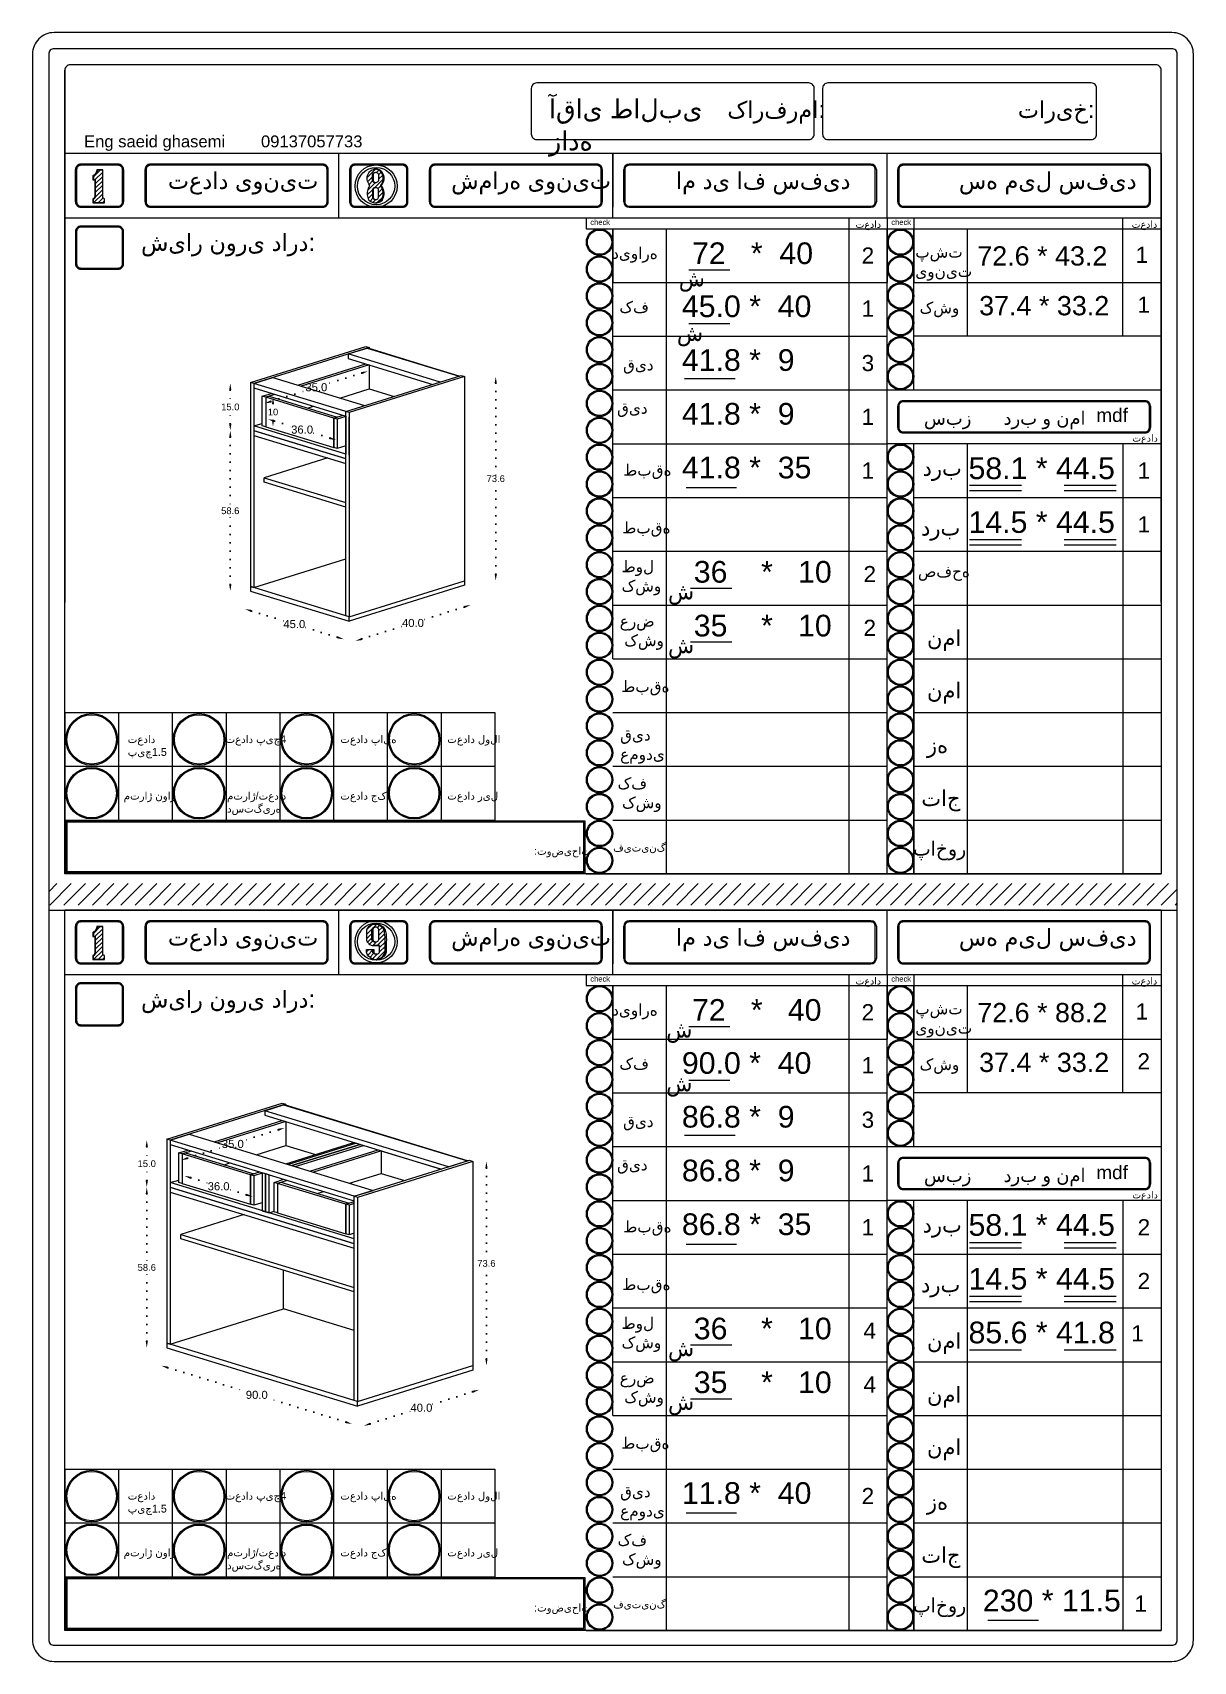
# Model space of a CAD drawing. Header units: inches. Extents: x 104 to 9740, y 936 to 6735.
# Drawn here: x 7904 to 8336, y 5152 to 5758 of the extents above; entities that cross this region are included whole.
import ezdxf

# ---------------------------------------------------------------- set-up
doc = ezdxf.new("R2010")
doc.units = ezdxf.units.IN
doc.header["$MEASUREMENT"] = 0
doc.linetypes.add('ACAD_ISO07W100', pattern=[3, 0, -3])
doc.styles.get("Standard").update_dxf_attribs({"font": 'arial.ttf'})
doc.dimstyles.new('Copy of Standard', dxfattribs={"dimtxt": 2.5, "dimasz": 2.5, "dimexe": 0.18, "dimexo": 0.0625, "dimgap": 0.09, "dimtad": 0, "dimtih": 1, "dimtoh": 1, "dimdec": 1, "dimzin": 0, "dimdsep": 46, "dimtxsty": 'Standard', "dimcen": 0.09, "dimse1": 1, "dimse2": 1, "dimadec": 0, "dimazin": 0, "dimtfac": 1, "dimtdec": 1, "dimtix": 1, "dimtofl": 0, "dimtmove": 0, "dimatfit": 3, "dimfxl": 1, "dimtolj": 1, "dimtzin": 0, "dimarcsym": 0})
doc.dimstyles.get("Standard").update_dxf_attribs({"dimtxt": 3, "dimasz": 2.5, "dimexe": 0.18, "dimexo": 0.0625, "dimgap": 0.09, "dimtad": 0, "dimtih": 1, "dimtoh": 1, "dimdec": 1, "dimzin": 0, "dimdsep": 46, "dimtxsty": 'Standard', "dimcen": 0.09, "dimse1": 1, "dimse2": 1, "dimadec": 0, "dimazin": 0, "dimtfac": 1, "dimtdec": 1, "dimtix": 1, "dimtofl": 0, "dimtmove": 0, "dimatfit": 0, "dimfxl": 1, "dimtolj": 1, "dimtzin": 0, "dimarcsym": 0})

msp = doc.modelspace()

# ---------------------------------------------------------------- texts
at = {"lineweight": 20, "attachment_point": 1}
for s, width, gutter_width, heights, insert, char_height in [('{\\fArial|b0|i0|c178|p34;آقای طالبی زاده}', 61.9241, 323.85, [0], (8095.72, 5733.17), 7.1441), ('{\\fArial|b0|i0|c178|p34;کارفرما:}', 0.2338, 164.79, [0], (8162.09, 5732.44), 6.3113), ('تاریخ:', 0.2338, 164.79, [0], (8270.22, 5732.44), 6.311), ('{\\fArial|b0|i0|c178|p34;Eng saeid ghasemi}', 79.2452, 164.79, [0], (7922.72, 5719.63), 4.4179), ('{\\fArial|b0|i0|c178|p34;09137057733 }', 65.4498, 164.79, [0], (7988.55, 5719.63), 4.4179), ('{\\fArial|b0|i0|c178|p34;تعداد یونیت}', 65.4498, 164.79, [0], (7953.92, 5706.05), 6.3113), ('{\\fArial|b0|i0|c178|p34;شماره یونیت}', 65.4498, 164.79, [0], (8059.35, 5706.05), 6.3113), ('{\\fArial|b0|i0|c178|p34;ام دی اف سفید}', 65.4498, 164.79, [0], (8142.96, 5706.05), 6.3113), ('{\\fArial|b0|i0|c178|p34;سه میل سفید}', 65.4498, 164.79, [0], (8248.28, 5706.05), 6.3113), ('{\\fArial|b0|i0|c178|p34;check}', 65.4498, 164.79, [0], (8111.12, 5688.35), 2.0101), ('{\\fArial|b0|i0|c178|p34;تعداد }', 65.4498, 164.79, [0], (8209.79, 5687.94), 2.6665), ('{\\fArial|b0|i0|c178|p34;check}', 65.4498, 164.79, [0], (8223.12, 5688.35), 2.0101), ('{\\fArial|b0|i0|c178|p34;تعداد }', 65.4498, 164.79, [0], (8312.55, 5687.94), 2.6665), ('{\\fArial|b0|i0|c178|p34;شیار نوری دارد:}', 65.4498, 164.79, [0], (7943.92, 5683.01), 6.3112), ('{\\fArial|b0|i0|c178|p34;شیار نوری دارد:}', 65.4498, 164.79, [0], (7943.92, 5683.01), 6.3112), ('72   *  40', 61.9823, 462.54, [8.23], (8148.93, 5679.83), 8.06), ('72.6 * 43.2', 58.0086, 411.15, [7.32], (8255.1, 5678.39), 7.1647), ('1{\\fArial|b0|i0|c178|p34; }', 8.5903, 164.79, [0], (8314.03, 5678.23), 6), ('{\\fArial|b0|i0|c178|p34;دیواره }', 17.3175, 247.18, [0], (8119.19, 5678.02), 4.3074), ('2{\\fArial|b0|i0|c178|p34; }', 8.5903, 164.79, [0], (8212.07, 5677.96), 6), ('{\\fArial|b0|i0|c178|p34;پشت \\Pیونیت}', 19.3052, 247.18, [0], (8232.05, 5678.47), 4.3074), ('{\\fArial|b0|i0|c178|p34;ش}', 15.3157, 346.26, [0], (8144.04, 5669.52), 6.0339), ('45.0 *  40', 65.2593, 462.54, [0], (8145.18, 5660.1), 8.06), ('{\\fArial|b0|i0|c178|p34;کف }', 15.3367, 247.18, [0], (8121.93, 5658.02), 4.3074), ('1{\\fArial|b0|i0|c178|p34; }', 8.5903, 164.79, [0], (8212.07, 5658.23), 6), ('{\\fArial|b0|i0|c178|p34;کشو }', 17.7019, 247.18, [0], (8233.65, 5657.75), 4.3074), ('37.4 * 33.2', 58.0086, 411.15, [7.32], (8255.79, 5659.88), 7.1647), ('1{\\fArial|b0|i0|c178|p34; }', 8.5903, 164.79, [0], (8314.72, 5659.71), 6), ('{\\fArial|b0|i0|c178|p34;ش}', 15.3157, 346.26, [0], (8143.33, 5649.2), 6.0339), ('{\\fArial|b0|i0|c178|p34;قید}', 20.995, 247.18, [0], (8123.28, 5636.55), 4.3074), ('41.8 *  9', 65.2593, 462.54, [0], (8145.18, 5640.1), 8.06), ('3{\\fArial|b0|i0|c178|p34; }', 8.5903, 164.79, [0], (8212.07, 5637.96), 6), ('{\\fArial|b0|i0|c178|p34;قید  \\P }', 21.1589, 247.18, [0], (8121.06, 5620.42), 4.3074), ('41.8 *  9', 65.2593, 462.54, [0], (8145.18, 5620.1), 8.06), ('1{\\fArial|b0|i0|c178|p34; }', 8.5903, 164.79, [0], (8212.07, 5617.96), 6), ('mdf', 17.2431, 132.07, [0], (8299.39, 5618.1), 5.058), ('{\\fArial|b0|i0|c178|p34;سبز}', 37.9723, 164.79, [0], (8235.27, 5617.05), 5.0582), ('{\\fArial|b0|i0|c178|p34;درب و نما}', 36.0682, 164.79, [0], (8264.89, 5617.05), 5.0582), ('{\\fArial|b0|i0|c178|p34;تعداد }', 65.4498, 164.79, [0], (8312.77, 5608.38), 2.6665), ('41.{\\fArial|b0|i0|c178|p34;8} *  35', 65.2593, 462.54, [0], (8145.18, 5600.1), 8.0603), ('58.1 * 44.5', 65.2593, 462.54, [8.23], (8251.85, 5599.83), 8.0603), ('{\\fArial|b0|i0|c178|p34;طبقه}', 15.4874, 247.18, [0], (8123.34, 5597.35), 4.3074), ('1{\\fArial|b0|i0|c178|p34; }', 8.5903, 164.79, [0], (8212.07, 5597.96), 6), ('{\\fArial|b0|i0|c178|p34;درب}', 20.6748, 340.12, [0], (8234.74, 5598.94), 5.927), ('1{\\fArial|b0|i0|c178|p34; }', 8.5903, 164.79, [0], (8314.79, 5597.96), 6), ('{\\fArial|b0|i0|c178|p34;طبقه}', 14.1457, 164.79, [0], (8122.97, 5575.89), 4.3074), ('14.5 * 44.5', 65.2593, 462.54, [8.23], (8251.85, 5579.83), 8.0603), ('1{\\fArial|b0|i0|c178|p34; }', 8.5903, 164.79, [0], (8314.79, 5577.96), 6), ('{\\fArial|b0|i0|c178|p34;درب}', 13.4202, 164.79, [0], (8234.16, 5576.72), 5.927), ('{\\fArial|b0|i0|c178|p34;طول \\Pکشو}', 17.6756, 164.79, [0], (8122.73, 5561.45), 4.3074), ('36    *   10', 61.9823, 462.54, [8.23], (8149.61, 5561.31), 8.0603), ('2', 8.5903, 164.79, [0], (8212.76, 5559.44), 6), ('{\\fArial|b0|i0|c178|p34;صفحه}', 8.0919, 119.29, [0], (8233.04, 5559.64), 4.2904), ('{\\fArial|b0|i0|c178|p34;ش}', 15.3157, 346.26, [0], (8140.04, 5553.06), 6.0339), ('{\\fArial|b0|i0|c178|p34;عرض \\P کشو}', 18.5758, 164.79, [0], (8122.05, 5541.15), 4.3074), ('35    *   10', 61.9823, 462.54, [8.23], (8149.61, 5541.31), 8.0603), ('2{\\fArial|b0|i0|c178|p34; }', 8.5903, 164.79, [0], (8212.76, 5539.44), 6), ('{\\fArial|b0|i0|c178|p34;نما}', 11.1787, 164.79, [0], (8236.4, 5535.66), 5.927), ('{\\fArial|b0|i0|c178|p34;ش}', 15.3157, 346.26, [0], (8140.04, 5533.06), 6.0339), ('{\\fArial|b0|i0|c178|p34;طبقه}', 14.2061, 164.79, [0], (8122.6, 5516.84), 4.3074), ('{\\fArial|b0|i0|c178|p34;نما}', 11.1787, 164.79, [0], (8236.4, 5516.12), 5.927), ('تعداد \\Pپیچ1.5', 65.4498, 164.79, [0], (7938.96, 5496.47), 2.872), ('تعداد پیچ4', 65.4498, 164.79, [0], (7975.36, 5496.47), 2.872), ('تعداد پایه', 65.4498, 164.79, [0], (8018.08, 5496.47), 2.872), ('تعداد لولا', 65.4498, 164.79, [0], (8057.89, 5496.47), 2.872), ('{\\fArial|b0|i0|c178|p34;قید \\Pعمودی}', 14.0099, 164.79, [0], (8122.2, 5498.82), 4.3074), ('{\\fArial|b0|i0|c178|p34;زه}', 11.2031, 164.79, [0], (8236.37, 5495.86), 5.927), ('{\\fArial|b0|i0|c178|p34;کف }\\P{\\fArial|b0|i0|c178|p34; کشو}', 17.5398, 164.79, [0], (8121.23, 5480.81), 4.3074), ('متراژ نوار', 65.4498, 164.79, [0], (7937.48, 5475.39), 2.872), ('متراژ/تعداد\\Pدستگیره', 65.4498, 164.79, [0], (7975.93, 5475.39), 2.8716), ('تعداد جک', 65.4498, 164.79, [0], (8018.08, 5475.39), 2.872), ('تعداد ریل', 65.4498, 164.79, [0], (8057.89, 5475.39), 2.872), ('{\\fArial|b0|i0|c178|p34;تاج}', 13.2883, 164.79, [0], (8234.29, 5476.05), 5.927), (':توضیحات', 65.4498, 164.79, [0], (8090.18, 5454.86), 2.872), ('{\\fArial|b0|i0|c178|p34;فیتینگ}', 19.2636, 164.79, [0], (8119.61, 5456.1), 2.8716), ('{\\fArial|b0|i0|c178|p34;پاخور}', 12.8103, 147.32, [0], (8231.19, 5456.99), 5.2987), ('{\\fArial|b0|i0|c178|p34;تعداد یونیت}', 65.4498, 164.79, [0], (7953.92, 5424.53), 6.3113), ('{\\fArial|b0|i0|c178|p34;شماره یونیت}', 65.4498, 164.79, [0], (8059.35, 5424.53), 6.3113), ('{\\fArial|b0|i0|c178|p34;ام دی اف سفید}', 65.4498, 164.79, [0], (8142.96, 5424.53), 6.3113), ('{\\fArial|b0|i0|c178|p34;سه میل سفید}', 65.4498, 164.79, [0], (8248.28, 5424.53), 6.3113), ('{\\fArial|b0|i0|c178|p34;check}', 65.4498, 164.79, [0], (8111.12, 5406.84), 2.0101), ('{\\fArial|b0|i0|c178|p34;تعداد }', 65.4498, 164.79, [0], (8209.79, 5406.43), 2.6665), ('{\\fArial|b0|i0|c178|p34;check}', 65.4498, 164.79, [0], (8223.12, 5406.84), 2.0101), ('{\\fArial|b0|i0|c178|p34;تعداد }', 65.4498, 164.79, [0], (8312.55, 5406.43), 2.6665), ('{\\fArial|b0|i0|c178|p34;شیار نوری دارد:}', 65.4498, 164.79, [0], (7943.92, 5401.49), 6.3112), ('{\\fArial|b0|i0|c178|p34;شیار نوری دارد:}', 65.4498, 164.79, [0], (7943.92, 5401.49), 6.3112), ('{\\fArial|b0|i0|c178|p34;دیواره }', 17.3175, 247.18, [0], (8119.19, 5396.5), 4.3074), ('72   *   40', 61.9823, 462.54, [8.23], (8148.93, 5398.31), 8.0603), ('2{\\fArial|b0|i0|c178|p34; }', 8.5903, 164.79, [0], (8212.07, 5396.44), 6), ('{\\fArial|b0|i0|c178|p34;پشت \\Pیونیت}', 19.3052, 247.18, [0], (8232.05, 5396.95), 4.3074), ('72.6 * 88.2', 58.0086, 411.15, [7.32], (8255.1, 5396.88), 7.1647), ('1{\\fArial|b0|i0|c178|p34; }', 8.5903, 164.79, [0], (8314.03, 5396.71), 6), ('{\\fArial|b0|i0|c178|p34;ش}', 15.3157, 346.26, [0], (8139.35, 5390.06), 6.0339), ('{\\fArial|b0|i0|c178|p34;کف }', 15.3367, 247.18, [0], (8121.93, 5376.5), 4.3074), ('90.0 *  40', 65.2593, 462.54, [0], (8145.18, 5378.58), 8.06), ('1{\\fArial|b0|i0|c178|p34; }', 8.5903, 164.79, [0], (8212.07, 5376.71), 6), ('{\\fArial|b0|i0|c178|p34;کشو }', 17.7019, 247.18, [0], (8233.65, 5376.23), 4.3074), ('37.4 * 33.2', 58.0086, 411.15, [7.32], (8255.79, 5378.36), 7.1647), ('2{\\fArial|b0|i0|c178|p34; }', 8.5903, 164.79, [0], (8314.72, 5378.2), 6), ('{\\fArial|b0|i0|c178|p34;ش}', 15.3157, 346.26, [0], (8139.35, 5370.06), 6.0339), ('86.8 *  9', 65.2593, 462.54, [0], (8145.18, 5358.58), 8.06), ('{\\fArial|b0|i0|c178|p34;قید}', 20.995, 247.18, [0], (8123.28, 5355.03), 4.3074), ('3{\\fArial|b0|i0|c178|p34; }', 8.5903, 164.79, [0], (8212.07, 5356.44), 6), ('{\\fArial|b0|i0|c178|p34;قید  \\P }', 21.1589, 247.18, [0], (8121.06, 5338.91), 4.3074), ('86.8 *  9', 65.2593, 462.54, [0], (8145.18, 5338.58), 8.06), ('1{\\fArial|b0|i0|c178|p34; }', 8.5903, 164.79, [0], (8212.07, 5336.44), 6), ('{\\fArial|b0|i0|c178|p34;سبز}', 37.9723, 164.79, [0], (8235.27, 5335.34), 5.0582), ('{\\fArial|b0|i0|c178|p34;درب و نما}', 36.0682, 164.79, [0], (8264.89, 5335.34), 5.0582), ('mdf', 17.2431, 132.07, [0], (8299.39, 5336.38), 5.058), ('{\\fArial|b0|i0|c178|p34;تعداد }', 65.4498, 164.79, [0], (8312.77, 5326.86), 2.6665), ('{\\fArial|b0|i0|c178|p34;طبقه}', 15.4874, 247.18, [0], (8123.34, 5315.83), 4.3074), ('86.{\\fArial|b0|i0|c178|p34;8} *  35', 65.2593, 462.54, [0], (8145.18, 5318.58), 8.0603), ('1{\\fArial|b0|i0|c178|p34; }', 8.5903, 164.79, [0], (8212.07, 5316.44), 6), ('{\\fArial|b0|i0|c178|p34;درب}', 20.6748, 340.12, [0], (8234.74, 5317.42), 5.927), ('58.1 * 44.5', 65.2593, 462.54, [8.23], (8251.85, 5318.31), 8.0603), ('2{\\fArial|b0|i0|c178|p34; }', 8.5903, 164.79, [0], (8314.79, 5316.44), 6), ('14.5 * 44.5', 65.2593, 462.54, [8.23], (8251.85, 5298.31), 8.0603), ('2{\\fArial|b0|i0|c178|p34; }', 8.5903, 164.79, [0], (8314.79, 5296.44), 6), ('{\\fArial|b0|i0|c178|p34;طبقه}', 14.1457, 164.79, [0], (8122.97, 5294.38), 4.3074), ('{\\fArial|b0|i0|c178|p34;درب}', 13.4202, 164.79, [0], (8234.16, 5295.2), 5.927), ('{\\fArial|b0|i0|c178|p34;طول \\Pکشو}', 17.6756, 164.79, [0], (8122.73, 5279.94), 4.3074), ('36    *   10', 61.9823, 462.54, [8.23], (8149.61, 5279.79), 8.0603), ('85.6 * 41.8', 65.2593, 462.54, [8.23], (8251.85, 5278.31), 8.0603), ('4', 8.5903, 164.79, [0], (8212.76, 5277.92), 6), ('{\\fArial|b0|i0|c178|p34;نما}', 11.1787, 164.79, [0], (8236.4, 5274.14), 5.927), ('1{\\fArial|b0|i0|c178|p34; }', 8.5903, 164.79, [0], (8312.38, 5276.96), 6), ('{\\fArial|b0|i0|c178|p34;ش}', 15.3157, 346.26, [0], (8140.04, 5271.54), 6.0339), ('{\\fArial|b0|i0|c178|p34;عرض \\P کشو}', 18.5758, 164.79, [0], (8122.05, 5259.63), 4.3074), ('35    *   10', 61.9823, 462.54, [8.23], (8149.61, 5259.79), 8.0603), ('4{\\fArial|b0|i0|c178|p34; }', 8.5903, 164.79, [0], (8212.76, 5257.92), 6), ('{\\fArial|b0|i0|c178|p34;نما}', 11.1787, 164.79, [0], (8236.4, 5254.14), 5.927), ('{\\fArial|b0|i0|c178|p34;ش}', 15.3157, 346.26, [0], (8140.04, 5251.54), 6.0339), ('{\\fArial|b0|i0|c178|p34;طبقه}', 14.2061, 164.79, [0], (8122.6, 5235.32), 4.3074), ('{\\fArial|b0|i0|c178|p34;نما}', 11.1787, 164.79, [0], (8236.4, 5234.6), 5.927), ('11.8 *  40', 65.2593, 462.54, [0], (8145.18, 5218.58), 8.06), ('تعداد \\Pپیچ1.5', 65.4498, 164.79, [0], (7938.96, 5214.96), 2.872), ('تعداد پیچ4', 65.4498, 164.79, [0], (7975.36, 5214.96), 2.872), ('تعداد پایه', 65.4498, 164.79, [0], (8018.08, 5214.96), 2.872), ('تعداد لولا', 65.4498, 164.79, [0], (8057.89, 5214.96), 2.872), ('{\\fArial|b0|i0|c178|p34;قید \\Pعمودی}', 14.0099, 164.79, [0], (8122.2, 5217.3), 4.3074), ('2{\\fArial|b0|i0|c178|p34; }', 8.5903, 164.79, [0], (8212.07, 5216.44), 6), ('{\\fArial|b0|i0|c178|p34;زه}', 11.2031, 164.79, [0], (8236.37, 5214.34), 5.927), ('متراژ نوار', 65.4498, 164.79, [0], (7937.48, 5193.87), 2.872), ('متراژ/تعداد\\Pدستگیره', 65.4498, 164.79, [0], (7975.93, 5193.87), 2.8716), ('تعداد جک', 65.4498, 164.79, [0], (8018.08, 5193.87), 2.872), ('تعداد ریل', 65.4498, 164.79, [0], (8057.89, 5193.87), 2.872), ('{\\fArial|b0|i0|c178|p34;کف }\\P{\\fArial|b0|i0|c178|p34; کشو}', 17.5398, 164.79, [0], (8121.23, 5199.3), 4.3074), ('{\\fArial|b0|i0|c178|p34;تاج}', 13.2883, 164.79, [0], (8234.29, 5194.53), 5.927), ('{\\fArial|b0|i0|c178|p34;پاخور}', 12.8103, 147.32, [0], (8231.19, 5175.47), 5.2987), ('230 * 11.5', 65.2593, 462.54, [0], (8257.18, 5178.58), 8.06), ('1{\\fArial|b0|i0|c178|p34; }', 8.5903, 164.79, [0], (8313.59, 5176.44), 6), (':توضیحات', 65.4498, 164.79, [0], (8090.18, 5173.34), 2.872), ('{\\fArial|b0|i0|c178|p34;فیتینگ}', 19.2636, 164.79, [0], (8119.61, 5174.58), 2.8716)]:
    msp.add_mtext_dynamic_manual_height_columns(s, width=width, gutter_width=gutter_width, heights=heights, dxfattribs=dict(at, insert=insert, char_height=char_height))

# ---------------------------------------------------------------- blocks, each defined once
blk = doc.blocks.new('*D764')
at = {"color": 0, "linetype": 'ACAD_ISO07W100', "lineweight": -2, "transparency": 16777216}
for p, q in [((8072.43, 5335.44), (8072.43, 5301.32)), ((8072.43, 5264.47), (8072.43, 5298.59))]:
    blk.add_line(p, q, dxfattribs=at)
at = {"color": 0, "transparency": 16777216}
for points in [[(8072.02, 5335.44), (8072.85, 5335.44), (8072.43, 5337.94)], [(8072.02, 5264.47), (8072.85, 5264.47), (8072.43, 5261.97)]]:
    blk.add_solid(points, dxfattribs=at)
at = {"layer": 'Defpoints', "color": 0, "transparency": 16777216}
for p in [(8067.42, 5337.94), (8072.43, 5337.94), (8067.42, 5261.97)]:
    blk.add_point(p, dxfattribs=at)
at = {"color": 0, "lineweight": 20, "transparency": 16777216, "insert": (8072.43, 5299.96), "char_height": 2.5, "attachment_point": 5}
blk.add_mtext('\\A1;73.6', dxfattribs=at)
blk = doc.blocks.new('*D765')
at = {"color": 0, "linetype": 'ACAD_ISO07W100', "lineweight": -2, "transparency": 16777216}
for p, q in [((8067.31, 5252.22), (8052.28, 5247.53)), ((8029.17, 5240.32), (8044.2, 5245.01))]:
    blk.add_line(p, q, dxfattribs=at)
at = {"color": 0, "transparency": 16777216}
for points in [[(8067.19, 5252.61), (8067.44, 5251.82), (8069.7, 5252.96)], [(8029.04, 5240.72), (8029.29, 5239.92), (8026.78, 5239.58)]]:
    blk.add_solid(points, dxfattribs=at)
at = {"layer": 'Defpoints', "color": 0, "transparency": 16777216}
for p in [(8067.42, 5260.28), (8024.5, 5246.9), (8026.78, 5239.58)]:
    blk.add_point(p, dxfattribs=at)
at = {"color": 0, "lineweight": 20, "transparency": 16777216, "insert": (8048.24, 5246.27), "char_height": 3, "attachment_point": 5}
blk.add_mtext('\\A1;40.0', dxfattribs=at)
blk = doc.blocks.new('*D766')
at = {"color": 0, "linetype": 'ACAD_ISO07W100', "lineweight": -2, "transparency": 16777216}
for p, q in [((7953.9, 5261.18), (7983, 5252.29)), ((8020.07, 5240.96), (7990.96, 5249.86))]:
    blk.add_line(p, q, dxfattribs=at)
at = {"color": 0, "transparency": 16777216}
for points in [[(7954.02, 5261.58), (7953.78, 5260.78), (7951.51, 5261.91)], [(8020.19, 5241.36), (8019.95, 5240.57), (8022.46, 5240.23)]]:
    blk.add_solid(points, dxfattribs=at)
at = {"layer": 'Defpoints', "color": 0, "transparency": 16777216}
for p in [(7953.54, 5268.58), (7951.51, 5261.91), (8024.5, 5246.9)]:
    blk.add_point(p, dxfattribs=at)
at = {"color": 0, "lineweight": 20, "transparency": 16777216, "insert": (7986.98, 5251.07), "char_height": 3, "attachment_point": 5}
blk.add_mtext('\\A1;90.0', dxfattribs=at)
blk = doc.blocks.new('*D767')
at = {"color": 0, "linetype": 'ACAD_ISO07W100', "lineweight": -2, "transparency": 16777216}
for p, q in [((7962.47, 5331.81), (7968.79, 5329.88)), ((7983.07, 5325.52), (7976.75, 5327.45))]:
    blk.add_line(p, q, dxfattribs=at)
at = {"color": 0, "transparency": 16777216}
for points in [[(7962.59, 5332.21), (7962.35, 5331.41), (7960.08, 5332.54)], [(7983.2, 5325.91), (7982.95, 5325.12), (7985.46, 5324.79)]]:
    blk.add_solid(points, dxfattribs=at)
at = {"layer": 'Defpoints', "color": 0, "transparency": 16777216}
for p in [(7959.22, 5329.73), (7984.61, 5321.97), (7985.46, 5324.79)]:
    blk.add_point(p, dxfattribs=at)
at = {"color": 0, "lineweight": 20, "transparency": 16777216, "insert": (7972.77, 5328.66), "char_height": 3, "attachment_point": 5}
blk.add_mtext('\\A1;36.0', dxfattribs=at)
blk = doc.blocks.new('*D768')
at = {"color": 0, "linetype": 'ACAD_ISO07W100', "lineweight": -2, "transparency": 16777216}
for p, q in [((7994.94, 5349.68), (7982.04, 5345.65)), ((7961.18, 5339.15), (7974.08, 5343.17))]:
    blk.add_line(p, q, dxfattribs=at)
at = {"color": 0, "transparency": 16777216}
for points in [[(7994.82, 5350.07), (7995.07, 5349.28), (7997.33, 5350.42)], [(7961.06, 5339.55), (7961.31, 5338.75), (7958.8, 5338.4)]]:
    blk.add_solid(points, dxfattribs=at)
at = {"layer": 'Defpoints', "color": 0, "transparency": 16777216}
for p in [(7996.49, 5353.1), (7957.96, 5341.09), (7958.8, 5338.4)]:
    blk.add_point(p, dxfattribs=at)
at = {"color": 0, "lineweight": 20, "transparency": 16777216, "insert": (7978.06, 5344.41), "char_height": 3, "attachment_point": 5}
blk.add_mtext('\\A1;35.0', dxfattribs=at)
blk = doc.blocks.new('*D769')
at = {"color": 0, "linetype": 'ACAD_ISO07W100', "lineweight": -2, "transparency": 16777216}
for p, q in [((7946.04, 5343.35), (7946.04, 5338.46)), ((7946.04, 5330.83), (7946.04, 5335.73))]:
    blk.add_line(p, q, dxfattribs=at)
at = {"color": 0, "transparency": 16777216}
for points in [[(7945.63, 5343.35), (7946.46, 5343.35), (7946.04, 5345.85)], [(7945.63, 5330.83), (7946.46, 5330.83), (7946.04, 5328.33)]]:
    blk.add_solid(points, dxfattribs=at)
at = {"layer": 'Defpoints', "color": 0, "transparency": 16777216}
for p in [(7954.8, 5345.85), (7946.04, 5328.33), (7954.8, 5328.33)]:
    blk.add_point(p, dxfattribs=at)
at = {"color": 0, "lineweight": 20, "transparency": 16777216, "insert": (7946.04, 5337.09), "char_height": 2.5, "attachment_point": 5}
blk.add_mtext('\\A1;15.0', dxfattribs=at)
blk = doc.blocks.new('*D770')
at = {"color": 0, "linetype": 'ACAD_ISO07W100', "lineweight": -2, "transparency": 16777216}
for p, q in [((7946.04, 5325.83), (7946.04, 5299.82)), ((7946.04, 5271.08), (7946.04, 5297.09))]:
    blk.add_line(p, q, dxfattribs=at)
at = {"color": 0, "transparency": 16777216}
for points in [[(7945.63, 5325.83), (7946.46, 5325.83), (7946.04, 5328.33)], [(7945.63, 5271.08), (7946.46, 5271.08), (7946.04, 5268.58)]]:
    blk.add_solid(points, dxfattribs=at)
at = {"layer": 'Defpoints', "color": 0, "transparency": 16777216}
for p in [(7954.8, 5328.33), (7946.04, 5268.58), (7953.54, 5268.58)]:
    blk.add_point(p, dxfattribs=at)
at = {"color": 0, "lineweight": 20, "transparency": 16777216, "insert": (7946.04, 5298.46), "char_height": 2.5, "attachment_point": 5}
blk.add_mtext('\\A1;58.6', dxfattribs=at)
blk = doc.blocks.new('*D771')
at = {"color": 0, "linetype": 'ACAD_ISO07W100', "lineweight": -2, "transparency": 16777216}
for p, q in [((8075.9, 5627.41), (8075.9, 5593.3)), ((8075.9, 5556.44), (8075.9, 5590.56))]:
    blk.add_line(p, q, dxfattribs=at)
at = {"color": 0, "transparency": 16777216}
for points in [[(8075.49, 5627.41), (8076.32, 5627.41), (8075.9, 5629.91)], [(8075.49, 5556.44), (8076.32, 5556.44), (8075.9, 5553.94)]]:
    blk.add_solid(points, dxfattribs=at)
at = {"layer": 'Defpoints', "color": 0, "transparency": 16777216}
for p in [(8064.28, 5629.91), (8075.9, 5629.91), (8064.28, 5553.94)]:
    blk.add_point(p, dxfattribs=at)
at = {"color": 0, "lineweight": 20, "transparency": 16777216, "insert": (8075.9, 5591.93), "char_height": 2.5, "attachment_point": 5}
blk.add_mtext('\\A1;73.6', dxfattribs=at)
blk = doc.blocks.new('*D772')
at = {"color": 0, "linetype": 'ACAD_ISO07W100', "lineweight": -2, "transparency": 16777216}
for p, q in [((8064.17, 5544.19), (8049.14, 5539.5)), ((8026.03, 5532.29), (8041.06, 5536.98))]:
    blk.add_line(p, q, dxfattribs=at)
at = {"color": 0, "transparency": 16777216}
for points in [[(8064.05, 5544.59), (8064.3, 5543.79), (8066.56, 5544.93)], [(8025.9, 5532.69), (8026.15, 5531.89), (8023.64, 5531.55)]]:
    blk.add_solid(points, dxfattribs=at)
at = {"layer": 'Defpoints', "color": 0, "transparency": 16777216}
for p in [(8064.28, 5552.26), (8021.36, 5538.87), (8023.64, 5531.55)]:
    blk.add_point(p, dxfattribs=at)
at = {"color": 0, "lineweight": 20, "transparency": 16777216, "insert": (8045.1, 5538.24), "char_height": 3, "attachment_point": 5}
blk.add_mtext('\\A1;40.0', dxfattribs=at)
blk = doc.blocks.new('*D773')
at = {"color": 0, "linetype": 'ACAD_ISO07W100', "lineweight": -2, "transparency": 16777216}
for p, q in [((7984.97, 5542.7), (7996.91, 5539.05)), ((8016.93, 5532.93), (8004.99, 5536.58))]:
    blk.add_line(p, q, dxfattribs=at)
at = {"color": 0, "transparency": 16777216}
for points in [[(7985.1, 5543.1), (7984.85, 5542.3), (7982.58, 5543.43)], [(8017.05, 5533.33), (8016.81, 5532.54), (8019.32, 5532.2)]]:
    blk.add_solid(points, dxfattribs=at)
at = {"layer": 'Defpoints', "color": 0, "transparency": 16777216}
for p in [(7984.62, 5550.1), (7982.58, 5543.43), (8021.36, 5538.87)]:
    blk.add_point(p, dxfattribs=at)
at = {"color": 0, "lineweight": 20, "transparency": 16777216, "insert": (8000.95, 5537.82), "char_height": 3, "attachment_point": 5}
blk.add_mtext('\\A1;45.0', dxfattribs=at)
blk = doc.blocks.new('*D774')
at = {"color": 0, "linetype": 'ACAD_ISO07W100', "lineweight": -2, "transparency": 16777216}
for p, q in [((7993.55, 5613.33), (7999.87, 5611.4)), ((8014.15, 5607.03), (8007.83, 5608.97))]:
    blk.add_line(p, q, dxfattribs=at)
at = {"color": 0, "transparency": 16777216}
for points in [[(7993.67, 5613.73), (7993.42, 5612.93), (7991.16, 5614.06)], [(8014.27, 5607.43), (8014.03, 5606.64), (8016.54, 5606.3)]]:
    blk.add_solid(points, dxfattribs=at)
at = {"layer": 'Defpoints', "color": 0, "transparency": 16777216}
for p in [(7990.3, 5611.25), (8016.54, 5606.3), (8015.68, 5603.49)]:
    blk.add_point(p, dxfattribs=at)
at = {"color": 0, "lineweight": 20, "transparency": 16777216, "insert": (8003.85, 5610.18), "char_height": 3, "attachment_point": 5}
blk.add_mtext('\\A1;36.0', dxfattribs=at)
blk = doc.blocks.new('*D775')
at = {"color": 0, "linetype": 'ACAD_ISO07W100', "lineweight": -2, "transparency": 16777216}
for p, q in [((8026.02, 5631.19), (8013.12, 5627.17)), ((7992.26, 5620.66), (8005.16, 5624.69))]:
    blk.add_line(p, q, dxfattribs=at)
at = {"color": 0, "transparency": 16777216}
for points in [[(8025.89, 5631.59), (8026.14, 5630.8), (8028.41, 5631.94)], [(7992.13, 5621.06), (7992.38, 5620.27), (7989.87, 5619.92)]]:
    blk.add_solid(points, dxfattribs=at)
at = {"layer": 'Defpoints', "color": 0, "transparency": 16777216}
for p in [(8027.57, 5634.62), (7989.03, 5622.6), (7989.87, 5619.92)]:
    blk.add_point(p, dxfattribs=at)
at = {"color": 0, "lineweight": 20, "transparency": 16777216, "insert": (8009.14, 5625.93), "char_height": 3, "attachment_point": 5}
blk.add_mtext('\\A1;35.0', dxfattribs=at)
blk = doc.blocks.new('*D776')
at = {"color": 0, "linetype": 'ACAD_ISO07W100', "lineweight": -2, "transparency": 16777216}
for p, q in [((7977.12, 5624.87), (7977.12, 5619.98)), ((7977.12, 5612.35), (7977.12, 5617.24))]:
    blk.add_line(p, q, dxfattribs=at)
at = {"color": 0, "transparency": 16777216}
for points in [[(7976.7, 5624.87), (7977.54, 5624.87), (7977.12, 5627.37)], [(7976.7, 5612.35), (7977.54, 5612.35), (7977.12, 5609.85)]]:
    blk.add_solid(points, dxfattribs=at)
at = {"layer": 'Defpoints', "color": 0, "transparency": 16777216}
for p in [(7985.88, 5627.37), (7977.12, 5609.85), (7985.88, 5609.85)]:
    blk.add_point(p, dxfattribs=at)
at = {"color": 0, "lineweight": 20, "transparency": 16777216, "insert": (7977.12, 5618.61), "char_height": 2.5, "attachment_point": 5}
blk.add_mtext('\\A1;15.0', dxfattribs=at)
blk = doc.blocks.new('*D777')
at = {"color": 0, "linetype": 'ACAD_ISO07W100', "lineweight": -2, "transparency": 16777216}
for p, q in [((7977.12, 5607.35), (7977.12, 5581.34)), ((7977.12, 5552.6), (7977.12, 5578.61))]:
    blk.add_line(p, q, dxfattribs=at)
at = {"color": 0, "transparency": 16777216}
for points in [[(7976.7, 5607.35), (7977.54, 5607.35), (7977.12, 5609.85)], [(7976.7, 5552.6), (7977.54, 5552.6), (7977.12, 5550.1)]]:
    blk.add_solid(points, dxfattribs=at)
at = {"layer": 'Defpoints', "color": 0, "transparency": 16777216}
for p in [(7985.88, 5609.85), (7977.12, 5550.1), (7984.62, 5550.1)]:
    blk.add_point(p, dxfattribs=at)
at = {"color": 0, "lineweight": 20, "transparency": 16777216, "insert": (7977.12, 5579.97), "char_height": 2.5, "attachment_point": 5}
blk.add_mtext('\\A1;58.6', dxfattribs=at)
blk = doc.blocks.new('*D778')
at = {"color": 0, "linetype": 'ACAD_ISO07W100', "lineweight": -2, "transparency": 16777216}
for p, q in [((7993.02, 5619.72), (7993.02, 5618.1)), ((7993.02, 5613.75), (7993.02, 5615.37))]:
    blk.add_line(p, q, dxfattribs=at)
at = {"color": 0, "transparency": 16777216}
for points in [[(7992.6, 5619.72), (7993.43, 5619.72), (7993.02, 5622.22)], [(7992.6, 5613.75), (7993.43, 5613.75), (7993.02, 5611.25)]]:
    blk.add_solid(points, dxfattribs=at)
at = {"layer": 'Defpoints', "color": 0, "transparency": 16777216}
for p in [(7990.3, 5622.22), (7993.02, 5622.22), (7990.3, 5611.25)]:
    blk.add_point(p, dxfattribs=at)
at = {"color": 0, "lineweight": 20, "transparency": 16777216, "insert": (7993.02, 5616.73), "char_height": 2.5, "attachment_point": 5}
blk.add_mtext('\\A1;10', dxfattribs=at)

# ---------------------------------------------------------------- dimensions: what is measured, and where the dimension line sits
at = {"lineweight": 20}
for p1, p2, distance, text, picture, middle in [((8027.57, 5634.62), (7989.03, 5622.6), 2.81, '35.0', '*D775', (8009.14, 5625.93)), ((7990.3, 5611.25), (8015.68, 5603.49), 2.94, '36.0', '*D774', (8003.85, 5610.18)), ((8064.28, 5552.26), (8021.36, 5538.87), 7.67, '40.0', '*D772', (8045.1, 5538.24)), ((8021.36, 5538.87), (7984.62, 5550.1), 6.97, '45.0', '*D773', (8000.95, 5537.82)), ((7996.49, 5353.1), (7957.96, 5341.09), 2.81, '35.0', '*D768', (7978.06, 5344.41)), ((7959.22, 5329.73), (7984.61, 5321.97), 2.94, '36.0', '*D767', (7972.77, 5328.66)), ((8024.5, 5246.9), (7953.54, 5268.58), 6.97, '90.0', '*D766', (7986.98, 5251.07)), ((8067.42, 5260.28), (8024.5, 5246.9), 7.67, '40.0', '*D765', (8048.24, 5246.27))]:
    dim = msp.add_aligned_dim(p1=p1, p2=p2, distance=distance, text=text, dimstyle='Standard', dxfattribs=at)
    dim.commit()
    dim.dimension.update_dxf_attribs({"geometry": picture, "text_midpoint": middle})
for base, p1, p2, angle, text, picture, middle in [((8075.9, 5629.91), (8064.28, 5553.94), (8064.28, 5629.91), 270, '73.6', '*D771', (8075.9, 5591.93)), ((7977.12, 5609.85), (7985.88, 5627.37), (7985.88, 5609.85), 90, '15.0', '*D776', (7977.12, 5618.61)), ((7993.02, 5622.22), (7990.3, 5611.25), (7990.3, 5622.22), 270, '10', '*D778', (7993.02, 5616.73)), ((7977.12, 5550.1), (7985.88, 5609.85), (7984.62, 5550.1), 90, '58.6', '*D777', (7977.12, 5579.97)), ((7946.04, 5328.33), (7954.8, 5345.85), (7954.8, 5328.33), 90, '15.0', '*D769', (7946.04, 5337.09)), ((7946.04, 5268.58), (7954.8, 5328.33), (7953.54, 5268.58), 90, '58.6', '*D770', (7946.04, 5298.46))]:
    dim = msp.add_linear_dim(base=base, p1=p1, p2=p2, angle=angle, text=text, dimstyle='Copy of Standard', dxfattribs=at)
    dim.commit()
    dim.dimension.update_dxf_attribs({"geometry": picture, "text_midpoint": middle})
dim = msp.add_linear_dim(base=(8072.43, 5337.94), p1=(8067.42, 5261.97), p2=(8067.42, 5337.94), angle=270, text='73.6', dimstyle='Copy of Standard', dxfattribs=at)
dim.commit()
dim.dimension.update_dxf_attribs({"geometry": '*D764', "text_midpoint": (8072.43, 5299.96), "dimtype": 160})

# ---------------------------------------------------------------- hatches: boundary and pattern name
at = {"lineweight": 20}
h = msp.add_hatch(dxfattribs=at)
h.set_pattern_fill('ANSI31', color=256, scale=9.218651)
h.set_pattern_definition([(45, (7180.388, 6245.8322), (-0.8148213, 0.8148213), [])])
h.paths.add_polyline_path([(7930.15, 5696.08), (7930.06, 5696.12), (7929.98, 5696.18), (7929.9, 5696.24), (7929.83, 5696.31), (7929.77, 5696.39), (7929.72, 5696.48), (7929.68, 5696.57), (7929.65, 5696.67), (7929.63, 5696.76), (7929.63, 5696.86), (7929.63, 5706.79), (7927.76, 5706.79), (7927.74, 5706.56), (7927.69, 5706.33), (7927.62, 5706.11), (7927.54, 5705.89), (7927.43, 5705.68), (7927.31, 5705.48), (7927.17, 5705.29), (7927.01, 5705.12), (7926.84, 5704.96), (7926.66, 5704.81), (7926.47, 5704.68), (7926.26, 5704.57), (7926.26, 5703.17), (7926.67, 5703.17), (7926.97, 5703.14), (7926.97, 5696.9), (7926.96, 5696.81), (7926.94, 5696.71), (7926.91, 5696.62), (7926.86, 5696.53), (7926.81, 5696.45), (7926.75, 5696.37), (7926.69, 5696.3), (7926.61, 5696.24), (7926.53, 5696.19), (7926.44, 5696.14), (7926.35, 5696.1), (7926.26, 5696.08), (7926.26, 5694.65), (7930.35, 5694.65), (7930.35, 5696.03), (7930.25, 5696.05)])
h = msp.add_hatch(dxfattribs=at)
h.set_pattern_fill('ANSI31', color=256, scale=9.218651)
h.set_pattern_definition([(45, (7409.0414, 6246.8776), (-0.8148213, 0.8148213), [])])
h.paths.add_polyline_path([(8033.12, 5701.16), (8033.18, 5701.22), (8033.48, 5701.65), (8033.72, 5702.12), (8033.89, 5702.61), (8034, 5703.13), (8034.03, 5703.65), (8034, 5704.17), (8033.89, 5704.69), (8033.72, 5705.18), (8033.48, 5705.65), (8033.18, 5706.08), (8032.82, 5706.46), (8032.23, 5706.79), (8031.59, 5707), (8030.91, 5707.07), (8030.41, 5707.01), (8029.89, 5706.85), (8029.29, 5706.52), (8028.93, 5706.13), (8028.63, 5705.69), (8028.39, 5705.22), (8028.21, 5704.72), (8028.1, 5704.2), (8028.07, 5703.68), (8028.1, 5703.15), (8028.21, 5702.63), (8028.39, 5702.13), (8028.63, 5701.66), (8028.93, 5701.22), (8028.99, 5701.16), (8028.99, 5700.84), (8028.72, 5700.41), (8028.49, 5699.96), (8028.31, 5699.48), (8028.17, 5698.99), (8028.09, 5698.49), (8028.07, 5697.99), (8028.09, 5697.48), (8028.17, 5696.98), (8028.31, 5696.49), (8028.49, 5696.02), (8028.72, 5695.56), (8029.07, 5695.27), (8029.45, 5695.02), (8029.87, 5694.82), (8030.27, 5694.69), (8030.46, 5694.65), (8030.91, 5694.62), (8031.37, 5694.65), (8031.82, 5694.74), (8032.25, 5694.88), (8032.66, 5695.08), (8033.04, 5695.32), (8033.39, 5695.62), (8033.62, 5696.06), (8033.8, 5696.53), (8033.93, 5697.02), (8034.01, 5697.51), (8034.03, 5698.02), (8034.01, 5698.52), (8033.93, 5699.01), (8033.8, 5699.5), (8033.62, 5699.97), (8033.39, 5700.42), (8033.12, 5700.84)])
h.paths.add_polyline_path([(8031.71, 5700.11), (8031.9, 5700.01), (8032.07, 5699.88), (8032.2, 5699.72), (8032.31, 5699.54), (8032.31, 5696.77), (8032.27, 5696.51), (8032.17, 5696.27), (8032.01, 5696.06), (8031.81, 5695.9), (8031.56, 5695.8), (8031.31, 5695.77), (8031.05, 5695.8), (8030.75, 5695.85), (8030.51, 5695.95), (8030.3, 5696.11), (8030.14, 5696.31), (8030.04, 5696.55), (8030.01, 5696.81), (8030.01, 5699.55), (8030.11, 5699.74), (8030.25, 5699.89), (8030.41, 5700.02), (8030.6, 5700.12), (8030.79, 5700.18), (8031, 5700.2), (8031.31, 5700.19), (8031.51, 5700.17)], flags=16)
h.paths.add_polyline_path([(8031.56, 5702.09), (8031.31, 5702.06), (8031, 5702.05), (8030.75, 5702.08), (8030.51, 5702.18), (8030.3, 5702.34), (8030.14, 5702.54), (8030.04, 5702.78), (8030.01, 5703.04), (8030.01, 5704.87), (8030.04, 5705.12), (8030.14, 5705.36), (8030.3, 5705.57), (8030.51, 5705.73), (8030.75, 5705.82), (8031.05, 5705.87), (8031.31, 5705.91), (8031.56, 5705.87), (8031.81, 5705.77), (8032.01, 5705.61), (8032.17, 5705.41), (8032.27, 5705.16), (8032.31, 5704.91), (8032.31, 5703.06), (8032.27, 5702.8), (8032.17, 5702.56), (8032.01, 5702.35), (8031.81, 5702.19)], flags=16)
h = msp.add_hatch(dxfattribs=at)
h.set_pattern_fill('ANSI31', color=256, scale=30)
h.set_pattern_definition([(45, (5707.3254, 5145.1912), (-2.6516504, 2.6516504), [])])
h.paths.add_polyline_path([(8329.54, 5441.29), (7909.54, 5441.29), (7909.54, 5433.29), (8329.54, 5433.29)])
h = msp.add_hatch(dxfattribs=at)
h.set_pattern_fill('ANSI31', color=256, scale=9.218651)
h.set_pattern_definition([(45, (7180.388, 5964.3152), (-0.8148213, 0.8148213), [])])
h.paths.add_polyline_path([(7930.15, 5414.56), (7930.06, 5414.61), (7929.98, 5414.66), (7929.9, 5414.72), (7929.83, 5414.8), (7929.77, 5414.87), (7929.72, 5414.96), (7929.68, 5415.05), (7929.65, 5415.15), (7929.63, 5415.25), (7929.63, 5415.35), (7929.63, 5425.27), (7927.76, 5425.27), (7927.74, 5425.04), (7927.69, 5424.81), (7927.62, 5424.59), (7927.54, 5424.37), (7927.43, 5424.16), (7927.31, 5423.96), (7927.17, 5423.78), (7927.01, 5423.6), (7926.84, 5423.44), (7926.66, 5423.3), (7926.47, 5423.17), (7926.26, 5423.06), (7926.26, 5421.65), (7926.67, 5421.65), (7926.97, 5421.63), (7926.97, 5415.39), (7926.96, 5415.29), (7926.94, 5415.2), (7926.91, 5415.1), (7926.86, 5415.02), (7926.81, 5414.93), (7926.75, 5414.86), (7926.69, 5414.79), (7926.61, 5414.72), (7926.53, 5414.67), (7926.44, 5414.62), (7926.35, 5414.59), (7926.26, 5414.56), (7926.26, 5413.13), (7930.35, 5413.13), (7930.35, 5414.51), (7930.25, 5414.53)])
h = msp.add_hatch(dxfattribs=at)
h.set_pattern_fill('ANSI31', color=256, scale=9.218651)
h.set_pattern_definition([(45, (7426.6897, 5965.312), (-0.8148213, 0.8148213), [])])
h.paths.add_polyline_path([(8034.72, 5419.6), (8034.73, 5419.78), (8034.75, 5420.21), (8034.75, 5420.64), (8034.74, 5421.07), (8034.72, 5421.5), (8034.69, 5422), (8034.63, 5422.47), (8034.56, 5422.94), (8034.46, 5423.41), (8034.34, 5423.86), (8033.99, 5424.52), (8033.52, 5425.09), (8032.95, 5425.55), (8032.3, 5425.9), (8031.59, 5426.12), (8030.86, 5426.19), (8030.41, 5426.14), (8029.81, 5425.96), (8029.15, 5425.61), (8028.57, 5425.14), (8028.1, 5424.56), (8027.75, 5423.9), (8027.75, 5420.47), (8027.83, 5420.16), (8027.95, 5419.86), (8028.1, 5419.58), (8028.29, 5419.32), (8028.5, 5419.08), (8028.74, 5418.86), (8029, 5418.67), (8029.28, 5418.52), (8029.58, 5418.39), (8029.88, 5418.3), (8030.2, 5418.25), (8030.25, 5418.25), (8032.25, 5418.25), (8032.67, 5418.23), (8032.67, 5415.79), (8032.58, 5415.57), (8032.44, 5415.38), (8032.26, 5415.22), (8032.06, 5415.1), (8031.83, 5415.03), (8031.6, 5415.01), (8031.36, 5415.03), (8030.95, 5415.08), (8030.73, 5415.15), (8030.52, 5415.27), (8030.35, 5415.42), (8030.21, 5415.61), (8030.12, 5415.83), (8030.12, 5416.77), (8027.75, 5416.77), (8027.75, 5415.79), (8028.05, 5415.01), (8028.52, 5414.32), (8029.12, 5413.74), (8029.84, 5413.31), (8030.53, 5413.07), (8031.05, 5413.02), (8031.87, 5413.11), (8032.65, 5413.37), (8033.36, 5413.8), (8033.96, 5414.37), (8034.42, 5415.06), (8034.72, 5415.83)])
h.paths.add_polyline_path([(8032.18, 5420.02), (8031.99, 5419.84), (8031.77, 5419.71), (8031.52, 5419.63), (8031.27, 5419.6), (8031.01, 5419.63), (8030.76, 5419.71), (8030.54, 5419.84), (8030.36, 5420.02), (8030.21, 5420.23), (8030.11, 5420.47), (8030.11, 5423.9), (8030.15, 5424.2), (8030.27, 5424.48), (8030.45, 5424.72), (8030.69, 5424.9), (8030.97, 5425.02), (8031.27, 5425.06), (8031.57, 5425.02), (8031.84, 5424.9), (8032.08, 5424.72), (8032.27, 5424.48), (8032.38, 5424.2), (8032.42, 5423.9), (8032.42, 5420.47), (8032.32, 5420.23)], flags=16)

# ---------------------------------------------------------------- linework, layer by layer
for p, q in [((7915.54, 5444.93), (7915.54, 5743.9)), ((8323.54, 5712.93), (7915.54, 5712.93)), ((7915.54, 5444.93), (7915.54, 5712.93)), ((8323.54, 5712.93), (7915.54, 5712.93)), ((7915.54, 5533.95), (7915.54, 5712.93)), ((7935.39, 5708.93), (7921.54, 5708.93)), ((8011.54, 5708.93), (7947.39, 5708.93)), ((8017.54, 5688.93), (8017.54, 5712.93)), ((8041.25, 5708.93), (8023.54, 5708.93)), ((8113.54, 5708.93), (8053.25, 5708.93)), ((8119.54, 5688.93), (8119.54, 5712.93)), ((8119.54, 5712.93), (8119.54, 5692.93)), ((8215.54, 5708.93), (8125.54, 5708.93)), ((8221.54, 5688.93), (8221.54, 5712.93)), ((8317.54, 5708.93), (8227.54, 5708.93)), ((8323.54, 5712.93), (8323.54, 5444.93)), ((7919.54, 5694.93), (7919.54, 5706.93)), ((7926.26, 5704.57), (7926.26, 5703.17)), ((7937.39, 5706.93), (7937.39, 5694.93)), ((7945.39, 5694.93), (7945.39, 5706.93)), ((8013.54, 5694.93), (8013.54, 5706.93)), ((8021.54, 5706.93), (8021.54, 5694.93)), ((8043.25, 5694.93), (8043.25, 5706.93)), ((8051.25, 5694.93), (8051.25, 5706.93)), ((8115.54, 5706.93), (8115.54, 5694.93)), ((8123.54, 5694.93), (8123.54, 5706.93)), ((8217.54, 5706.93), (8217.54, 5694.93)), ((8225.54, 5694.93), (8225.54, 5706.93)), ((8319.54, 5694.93), (8319.54, 5706.93)), ((8031.1, 5700.17), (8030.9, 5700.11)), ((8031.31, 5700.19), (8031.1, 5700.17)), ((7921.54, 5692.93), (7935.39, 5692.93)), ((7926.26, 5694.65), (7930.35, 5694.65)), ((8011.54, 5692.93), (7947.39, 5692.93)), ((8023.54, 5692.93), (8041.25, 5692.93)), ((8113.54, 5692.93), (8053.25, 5692.93)), ((8125.54, 5692.93), (8215.54, 5692.93)), ((8227.54, 5692.93), (8317.54, 5692.93)), ((8323.54, 5692.93), (8323.54, 5444.93)), ((7915.54, 5688.93), (8323.54, 5688.93)), ((7915.54, 5688.93), (8323.54, 5688.93)), ((8109.54, 5688.93), (8109.54, 5684.93)), ((8109.54, 5684.93), (8323.54, 5684.93)), ((8119.54, 5528.93), (8119.54, 5684.93)), ((8119.54, 5524.93), (8119.54, 5684.93)), ((8119.54, 5684.93), (8119.54, 5664.93)), ((8119.54, 5684.93), (8119.54, 5664.93)), ((8139.35, 5684.93), (8139.35, 5444.93)), ((8207.37, 5444.93), (8207.37, 5688.93)), ((8221.54, 5688.93), (8221.54, 5664.93)), ((8221.54, 5528.93), (8221.54, 5684.93)), ((8221.54, 5444.93), (8221.54, 5684.93)), ((8231.54, 5688.93), (8231.54, 5664.93)), ((8231.54, 5644.93), (8231.54, 5684.93)), ((8231.54, 5624.93), (8231.54, 5684.93)), ((8231.54, 5624.93), (8231.54, 5684.93)), ((8231.54, 5684.93), (8231.54, 5664.93)), ((8251.35, 5684.93), (8251.35, 5644.93)), ((8309.33, 5644.93), (8309.33, 5688.93)), ((8147.71, 5669.68), (8163.03, 5669.68)), ((8119.54, 5664.93), (8221.54, 5664.93)), ((8231.54, 5664.93), (8323.54, 5664.93)), ((8147.71, 5649.68), (8163.03, 5649.68)), ((8119.54, 5644.93), (8221.54, 5644.93)), ((8323.54, 5644.93), (8231.54, 5644.93)), ((8323.54, 5644.93), (8303.54, 5644.93)), ((8119.54, 5624.93), (8323.54, 5624.93)), ((8146.21, 5629.18), (8165.04, 5629.18)), ((8225.54, 5610.93), (8225.54, 5618.93)), ((8317.54, 5620.93), (8227.54, 5620.93)), ((8319.54, 5618.93), (8319.54, 5610.93)), ((8317.54, 5608.93), (8227.54, 5608.93)), ((8119.54, 5604.93), (8221.54, 5604.93)), ((8323.54, 5604.93), (8221.54, 5604.93)), ((8231.54, 5504.93), (8231.54, 5604.93)), ((8231.54, 5528.93), (8231.54, 5604.93)), ((8231.54, 5524.93), (8231.54, 5604.93)), ((8251.35, 5604.93), (8251.35, 5504.93)), ((8309.33, 5604.93), (8309.33, 5444.93)), ((8146.71, 5588.68), (8165.54, 5588.68)), ((8252.24, 5589.52), (8271.57, 5589.52)), ((8252.24, 5587.51), (8271.57, 5587.51)), ((8287.41, 5589.52), (8306.75, 5589.52)), ((8287.41, 5587.51), (8306.75, 5587.51)), ((8119.54, 5584.93), (8221.54, 5584.93)), ((8119.54, 5584.93), (8139.35, 5584.93)), ((8119.54, 5584.93), (8221.54, 5584.93)), ((8188.06, 5584.93), (8221.54, 5584.93)), ((8231.54, 5584.93), (8323.54, 5584.93)), ((8231.54, 5484.93), (8231.54, 5584.93)), ((8251.35, 5584.93), (8251.35, 5484.93)), ((8252.24, 5569.33), (8271.57, 5569.33)), ((8287.41, 5569.33), (8306.75, 5569.33)), ((8119.54, 5564.93), (8139.35, 5564.93)), ((8119.54, 5564.93), (8221.54, 5564.93)), ((8231.54, 5564.93), (8323.54, 5564.93)), ((8231.54, 5564.93), (8323.54, 5564.93)), ((8231.54, 5464.93), (8231.54, 5564.93)), ((8251.35, 5564.93), (8251.35, 5464.93)), ((8252.24, 5567.31), (8271.57, 5567.31)), ((8287.41, 5567.31), (8306.75, 5567.31)), ((8148.39, 5551.17), (8163.72, 5551.17)), ((8119.54, 5544.93), (8221.54, 5544.93)), ((8231.54, 5544.93), (8231.54, 5524.93)), ((8231.54, 5544.93), (8323.54, 5544.93)), ((8231.54, 5444.93), (8231.54, 5544.93)), ((8251.35, 5544.93), (8251.35, 5444.93)), ((8148.39, 5531.17), (8163.72, 5531.17)), ((8119.54, 5524.93), (8221.54, 5524.93)), ((8207.37, 5524.93), (8221.54, 5524.93)), ((8231.54, 5524.93), (8323.54, 5524.93)), ((8231.54, 5524.93), (8231.54, 5504.93)), ((7915.54, 5504.93), (7915.54, 5464.93)), ((7915.54, 5504.93), (8075.54, 5504.93)), ((7915.54, 5504.93), (7915.54, 5464.93)), ((7915.54, 5504.93), (7915.54, 5464.93)), ((7935.54, 5504.93), (7935.54, 5464.93)), ((7955.54, 5504.93), (7955.54, 5464.93)), ((7975.54, 5504.93), (7975.54, 5464.93)), ((7995.54, 5504.93), (7995.54, 5464.93)), ((8015.54, 5504.93), (8015.54, 5464.93)), ((8035.54, 5504.93), (8035.54, 5464.93)), ((8055.54, 5504.93), (8055.54, 5464.93)), ((8075.54, 5504.93), (8075.54, 5464.93)), ((8119.54, 5504.93), (8221.54, 5504.93)), ((8207.37, 5504.93), (8221.54, 5504.93)), ((8231.54, 5504.93), (8323.54, 5504.93)), ((8231.54, 5504.93), (8323.54, 5504.93)), ((8231.54, 5504.93), (8231.54, 5484.93)), ((7915.54, 5484.93), (8075.54, 5484.93)), ((8119.54, 5484.93), (8221.54, 5484.93)), ((8119.54, 5484.93), (8221.54, 5484.93)), ((8207.37, 5484.93), (8221.54, 5484.93)), ((8231.54, 5484.93), (8323.54, 5484.93)), ((8231.54, 5484.93), (8323.54, 5484.93)), ((8231.54, 5484.93), (8231.54, 5464.93)), ((7915.54, 5464.93), (8075.54, 5464.93)), ((8119.54, 5464.93), (8221.54, 5464.93)), ((8119.54, 5464.93), (8221.54, 5464.93)), ((8207.37, 5464.93), (8221.54, 5464.93)), ((8231.54, 5464.93), (8323.54, 5464.93)), ((8231.54, 5464.93), (8323.54, 5464.93)), ((8231.54, 5464.93), (8231.54, 5444.93)), ((8109.54, 5444.93), (7915.54, 5444.93)), ((8109.54, 5444.93), (7915.54, 5444.93)), ((8109.54, 5444.93), (7915.54, 5444.93)), ((8109.54, 5444.93), (8221.54, 5444.93)), ((8109.54, 5444.93), (8323.54, 5444.93)), ((8109.54, 5444.93), (8221.54, 5444.93)), ((8109.54, 5444.93), (8323.54, 5444.93)), ((8109.54, 5444.93), (8221.54, 5444.93)), ((8109.54, 5444.93), (8323.54, 5444.93)), ((7909.54, 5431.42), (8329.54, 5431.42)), ((8323.54, 5431.42), (7915.54, 5431.42)), ((7915.54, 5163.42), (7915.54, 5431.42)), ((8323.54, 5431.42), (7915.54, 5431.42)), ((7915.54, 5163.42), (7915.54, 5431.42)), ((8017.54, 5407.42), (8017.54, 5431.42)), ((8119.54, 5407.42), (8119.54, 5431.42)), ((8119.54, 5431.42), (8119.54, 5411.42)), ((8221.54, 5407.42), (8221.54, 5431.42)), ((8323.54, 5431.42), (8323.54, 5163.42)), ((8323.54, 5431.42), (8323.54, 5163.42)), ((7919.54, 5413.42), (7919.54, 5425.42)), ((7935.39, 5427.42), (7921.54, 5427.42)), ((7937.39, 5425.42), (7937.39, 5413.42)), ((7945.39, 5413.42), (7945.39, 5425.42)), ((8011.54, 5427.42), (7947.39, 5427.42)), ((8013.54, 5413.42), (8013.54, 5425.42)), ((8021.54, 5425.42), (8021.54, 5413.42)), ((8041.25, 5427.42), (8023.54, 5427.42)), ((8043.25, 5413.42), (8043.25, 5425.42)), ((8051.25, 5413.42), (8051.25, 5425.42)), ((8113.54, 5427.42), (8053.25, 5427.42)), ((8115.54, 5425.42), (8115.54, 5413.42)), ((8123.54, 5413.42), (8123.54, 5425.42)), ((8215.54, 5427.42), (8125.54, 5427.42)), ((8217.54, 5425.42), (8217.54, 5413.42)), ((8225.54, 5413.42), (8225.54, 5425.42)), ((8317.54, 5427.42), (8227.54, 5427.42)), ((8319.54, 5413.42), (8319.54, 5425.42)), ((7926.26, 5423.06), (7926.26, 5421.65)), ((7926.26, 5413.13), (7930.35, 5413.13)), ((7915.54, 5407.42), (8323.54, 5407.42)), ((7915.54, 5407.42), (8323.54, 5407.42)), ((7921.54, 5411.42), (7935.39, 5411.42)), ((8011.54, 5411.42), (7947.39, 5411.42)), ((8023.54, 5411.42), (8041.25, 5411.42)), ((8113.54, 5411.42), (8053.25, 5411.42)), ((8109.54, 5407.42), (8109.54, 5403.42)), ((8125.54, 5411.42), (8215.54, 5411.42)), ((8207.37, 5163.42), (8207.37, 5407.42)), ((8221.54, 5407.42), (8221.54, 5383.42)), ((8227.54, 5411.42), (8317.54, 5411.42)), ((8231.54, 5407.42), (8231.54, 5383.42)), ((8309.33, 5363.42), (8309.33, 5407.42)), ((8109.54, 5403.42), (8323.54, 5403.42)), ((8119.54, 5247.42), (8119.54, 5403.42)), ((8119.54, 5243.42), (8119.54, 5403.42)), ((8119.54, 5403.42), (8119.54, 5383.42)), ((8119.54, 5403.42), (8119.54, 5383.42)), ((8139.35, 5403.42), (8139.35, 5163.42)), ((8221.54, 5247.42), (8221.54, 5403.42)), ((8221.54, 5163.42), (8221.54, 5403.42)), ((8231.54, 5363.42), (8231.54, 5403.42)), ((8231.54, 5343.42), (8231.54, 5403.42)), ((8231.54, 5343.42), (8231.54, 5403.42)), ((8231.54, 5403.42), (8231.54, 5383.42)), ((8251.35, 5403.42), (8251.35, 5363.42)), ((8147.71, 5388.17), (8163.03, 5388.17)), ((8119.54, 5383.42), (8221.54, 5383.42)), ((8231.54, 5383.42), (8323.54, 5383.42)), ((8119.54, 5363.42), (8221.54, 5363.42)), ((8147.71, 5368.17), (8163.03, 5368.17)), ((8323.54, 5363.42), (8231.54, 5363.42)), ((8323.54, 5363.42), (8303.54, 5363.42)), ((8146.21, 5347.67), (8165.04, 5347.67)), ((8119.54, 5343.42), (8323.54, 5343.42)), ((8317.54, 5339.42), (8227.54, 5339.42)), ((8225.54, 5329.42), (8225.54, 5337.42)), ((8319.54, 5337.42), (8319.54, 5329.42)), ((8317.54, 5327.42), (8227.54, 5327.42)), ((8119.54, 5323.42), (8221.54, 5323.42)), ((8323.54, 5323.42), (8221.54, 5323.42)), ((8231.54, 5223.42), (8231.54, 5323.42)), ((8231.54, 5247.42), (8231.54, 5323.42)), ((8231.54, 5243.42), (8231.54, 5323.42)), ((8251.35, 5323.42), (8251.35, 5223.42)), ((8309.33, 5323.42), (8309.33, 5163.42)), ((8119.54, 5303.42), (8221.54, 5303.42)), ((8119.54, 5303.42), (8139.35, 5303.42)), ((8119.54, 5303.42), (8221.54, 5303.42)), ((8146.71, 5307.17), (8165.54, 5307.17)), ((8188.06, 5303.42), (8221.54, 5303.42)), ((8231.54, 5303.42), (8323.54, 5303.42)), ((8231.54, 5203.42), (8231.54, 5303.42)), ((8251.35, 5303.42), (8251.35, 5203.42)), ((8252.24, 5307.81), (8271.57, 5307.81)), ((8252.24, 5305.79), (8271.57, 5305.79)), ((8287.41, 5307.81), (8306.75, 5307.81)), ((8287.41, 5305.79), (8306.75, 5305.79)), ((8252.24, 5287.81), (8271.57, 5287.81)), ((8252.24, 5285.79), (8271.57, 5285.79)), ((8287.41, 5287.81), (8306.75, 5287.81)), ((8287.41, 5285.79), (8306.75, 5285.79)), ((8119.54, 5283.42), (8139.35, 5283.42)), ((8119.54, 5283.42), (8221.54, 5283.42)), ((8231.54, 5283.42), (8323.54, 5283.42)), ((8231.54, 5283.42), (8323.54, 5283.42)), ((8231.54, 5183.42), (8231.54, 5283.42)), ((8251.35, 5283.42), (8251.35, 5183.42)), ((8148.39, 5269.65), (8163.72, 5269.65)), ((8252.24, 5267.81), (8271.57, 5267.81)), ((8287.41, 5267.81), (8306.75, 5267.81)), ((8119.54, 5263.42), (8221.54, 5263.42)), ((8231.54, 5263.42), (8231.54, 5243.42)), ((8231.54, 5263.42), (8323.54, 5263.42)), ((8231.54, 5163.42), (8231.54, 5263.42)), ((8251.35, 5263.42), (8251.35, 5163.42)), ((8148.39, 5249.65), (8163.72, 5249.65)), ((8119.54, 5243.42), (8221.54, 5243.42)), ((8207.37, 5243.42), (8221.54, 5243.42)), ((8231.54, 5243.42), (8323.54, 5243.42)), ((8231.54, 5243.42), (8231.54, 5223.42)), ((7915.54, 5223.42), (7915.54, 5183.42)), ((7915.54, 5223.42), (8075.54, 5223.42)), ((7915.54, 5223.42), (7915.54, 5183.42)), ((7915.54, 5223.42), (7915.54, 5183.42)), ((7935.54, 5223.42), (7935.54, 5183.42)), ((7955.54, 5223.42), (7955.54, 5183.42)), ((7975.54, 5223.42), (7975.54, 5183.42)), ((7995.54, 5223.42), (7995.54, 5183.42)), ((8015.54, 5223.42), (8015.54, 5183.42)), ((8035.54, 5223.42), (8035.54, 5183.42)), ((8055.54, 5223.42), (8055.54, 5183.42)), ((8075.54, 5223.42), (8075.54, 5183.42)), ((8119.54, 5223.42), (8221.54, 5223.42)), ((8207.37, 5223.42), (8221.54, 5223.42)), ((8231.54, 5223.42), (8323.54, 5223.42)), ((8231.54, 5223.42), (8323.54, 5223.42)), ((8231.54, 5223.42), (8231.54, 5203.42)), ((8146.71, 5207.17), (8165.54, 5207.17)), ((7915.54, 5203.42), (8075.54, 5203.42)), ((8119.54, 5203.42), (8221.54, 5203.42)), ((8119.54, 5203.42), (8221.54, 5203.42)), ((8207.37, 5203.42), (8221.54, 5203.42)), ((8231.54, 5203.42), (8323.54, 5203.42)), ((8231.54, 5203.42), (8323.54, 5203.42)), ((8231.54, 5203.42), (8231.54, 5183.42)), ((7915.54, 5183.42), (8075.54, 5183.42)), ((8119.54, 5183.42), (8221.54, 5183.42)), ((8119.54, 5183.42), (8221.54, 5183.42)), ((8207.37, 5183.42), (8221.54, 5183.42)), ((8231.54, 5183.42), (8323.54, 5183.42)), ((8231.54, 5183.42), (8323.54, 5183.42)), ((8231.54, 5183.42), (8231.54, 5163.42)), ((8109.54, 5163.42), (7915.54, 5163.42)), ((8109.54, 5163.42), (7915.54, 5163.42)), ((8109.54, 5163.42), (7915.54, 5163.42)), ((8109.54, 5163.42), (8221.54, 5163.42)), ((8109.54, 5163.42), (8323.54, 5163.42)), ((8109.54, 5163.42), (8221.54, 5163.42)), ((8109.54, 5163.42), (8323.54, 5163.42)), ((8109.54, 5163.42), (8221.54, 5163.42)), ((8109.54, 5163.42), (8323.54, 5163.42)), ((8259, 5167.26), (8277.84, 5167.26))]:
    msp.add_line(p, q, dxfattribs=at)
at = {"linetype": 'Continuous', "lineweight": 20, "extrusion": (4.44089e-16, 0.951168, 0.308672)}
for p, q in [((7984.62, 5627.75), (8027.54, 5641.14)), ((8028.8, 5640.75), (7985.88, 5627.37)), ((8021, 5638.32), (8028.02, 5640.51)), ((8021, 5638.32), (8021, 5636.63)), ((8055.21, 5627.86), (8021, 5638.32)), ((8021, 5636.63), (8052.48, 5627.01)), ((8027.54, 5641.14), (8028.8, 5640.75)), ((8028.02, 5640.51), (8028.25, 5640.58)), ((8028.02, 5640.51), (8062.24, 5630.05)), ((8062.24, 5630.05), (8028.02, 5640.51)), ((8028.25, 5640.58), (8062.47, 5630.13)), ((8028.8, 5640.75), (8028.8, 5640.41)), ((8002.21, 5626.71), (8027.57, 5634.62)), ((8028.83, 5634.24), (8003.47, 5626.33)), ((8020.1, 5616.91), (8063.02, 5630.3)), ((8064.28, 5629.91), (8021.36, 5616.53)), ((8028.85, 5634.23), (8028.85, 5625.38)), ((8063.02, 5630.3), (8064.28, 5629.91)), ((8064.28, 5629.91), (8064.28, 5553.94)), ((7985.88, 5627.37), (7984.62, 5627.75)), ((7984.62, 5627.75), (7984.62, 5551.78)), ((7985.88, 5627.37), (7992.9, 5629.56)), ((8021.36, 5616.53), (7985.88, 5627.37)), ((7985.88, 5627.37), (7985.88, 5625.68)), ((7985.88, 5627.37), (7985.88, 5551.4)), ((7985.88, 5625.68), (8020.1, 5615.22)), ((7992.9, 5629.56), (8027.12, 5619.1)), ((8017.83, 5621.94), (8028.85, 5625.38)), ((8028.85, 5625.38), (8038.14, 5622.54)), ((7989.03, 5622.6), (7992.45, 5623.67)), ((7990.3, 5622.22), (7989.03, 5622.6)), ((7989.03, 5611.63), (7989.03, 5622.6)), ((7993.71, 5623.29), (7990.3, 5622.22)), ((7990.3, 5622.22), (7991.54, 5622.61)), ((8015.68, 5614.46), (7990.3, 5622.22)), ((7990.3, 5622.22), (7990.3, 5611.25)), ((7990.3, 5622.22), (7990.3, 5611.25)), ((7991.54, 5622.61), (8016.93, 5614.85)), ((8005.9, 5618.22), (8008.07, 5618.9)), ((7985.88, 5611.54), (7989.03, 5612.52)), ((7990.3, 5611.25), (7989.03, 5611.63)), ((8015.68, 5614.46), (8019.1, 5615.53)), ((8016.93, 5614.85), (8015.68, 5614.46)), ((8016.94, 5614.08), (8015.68, 5614.46)), ((8015.68, 5603.49), (8015.68, 5614.46)), ((8015.68, 5614.46), (8015.68, 5603.49)), ((8020.1, 5615.06), (8016.94, 5614.08)), ((8016.94, 5614.08), (8016.94, 5603.1)), ((8020.1, 5540.95), (8020.1, 5616.91)), ((8020.1, 5615.22), (8020.1, 5601.09)), ((8021.36, 5616.53), (8021.36, 5540.56)), ((8021.36, 5600.7), (8021.36, 5614.84)), ((8021.36, 5614.84), (8021.36, 5600.7)), ((8020.1, 5601.09), (7985.88, 5611.54)), ((7985.88, 5611.54), (7985.88, 5609.85)), ((7985.88, 5609.85), (8020.1, 5599.4)), ((7985.88, 5609.73), (7986.08, 5609.79)), ((8020.1, 5599.28), (7985.88, 5609.73)), ((7985.88, 5609.73), (7985.88, 5608.04)), ((7985.88, 5608.04), (8020.1, 5597.59)), ((7990.3, 5611.25), (8015.68, 5603.49)), ((8013.37, 5599.64), (7989.78, 5592.29)), ((8016.94, 5603.1), (8015.68, 5603.49)), ((8020.1, 5604.09), (8016.94, 5603.1)), ((7989.78, 5592.29), (8020.1, 5583.03)), ((7989.78, 5590.6), (7989.78, 5592.29)), ((8020.1, 5581.34), (7989.78, 5590.6)), ((7985.88, 5551.4), (8020.1, 5562.07)), ((7984.62, 5551.78), (7985.88, 5551.4)), ((8021.36, 5540.56), (7984.62, 5551.78)), ((7984.62, 5551.78), (7984.62, 5550.1)), ((8021.36, 5540.56), (8064.28, 5553.94)), ((8021.36, 5540.56), (8064.28, 5553.94)), ((8064.28, 5552.26), (8021.36, 5538.87)), ((8064.28, 5553.94), (8064.28, 5552.26)), ((7984.62, 5550.1), (8021.36, 5538.87)), ((8021.36, 5540.56), (8020.1, 5540.95)), ((8021.36, 5538.87), (8021.36, 5540.56)), ((7953.54, 5346.24), (7996.46, 5359.62)), ((7997.72, 5359.23), (7954.8, 5345.85)), ((7989.92, 5356.8), (7996.94, 5358.99)), ((7996.46, 5359.62), (7997.72, 5359.23)), ((7996.94, 5358.99), (7997.18, 5359.06)), ((7996.94, 5358.99), (8065.37, 5338.08)), ((8065.37, 5338.08), (7996.94, 5358.99)), ((7997.18, 5359.06), (8065.61, 5338.16)), ((7997.72, 5359.23), (7997.72, 5358.9)), ((7971.13, 5345.2), (7996.49, 5353.1)), ((7997.75, 5352.72), (7972.4, 5344.81)), ((8058.35, 5335.89), (7989.92, 5356.8)), ((7989.92, 5356.8), (7989.92, 5355.11)), ((7989.92, 5355.11), (8055.62, 5335.04)), ((7997.77, 5352.71), (7997.77, 5343.86)), ((7954.8, 5345.85), (7953.54, 5346.24)), ((7953.54, 5346.24), (7953.54, 5270.27)), ((7954.8, 5345.85), (7961.83, 5348.04)), ((8023.24, 5324.94), (7954.8, 5345.85)), ((7954.8, 5345.85), (7954.8, 5344.16)), ((7954.8, 5345.85), (7954.8, 5269.88)), ((7961.83, 5348.04), (8030.26, 5327.13)), ((7997.78, 5337.05), (8023.14, 5344.96)), ((7954.8, 5344.16), (8023.24, 5323.25)), ((7957.96, 5341.09), (7961.38, 5342.15)), ((7959.22, 5340.7), (7957.96, 5341.09)), ((7957.96, 5330.11), (7957.96, 5341.09)), ((7962.64, 5341.77), (7959.22, 5340.7)), ((7959.22, 5340.7), (7960.47, 5341.09)), ((7984.61, 5332.95), (7959.22, 5340.7)), ((7959.22, 5340.7), (7959.22, 5329.73)), ((7959.22, 5340.7), (7959.22, 5329.73)), ((7960.47, 5341.09), (7985.85, 5333.34)), ((7986.75, 5340.42), (7997.77, 5343.86)), ((7997.77, 5343.86), (8008.8, 5340.49)), ((8024.14, 5344.66), (7998.78, 5336.75)), ((8000.04, 5336.37), (8025.4, 5344.27)), ((8025.4, 5344.27), (8000.04, 5336.37)), ((8001.3, 5335.98), (8026.66, 5343.89)), ((8006.78, 5334.3), (8032.14, 5342.21)), ((8033.4, 5341.83), (8008.04, 5333.92)), ((8033.25, 5341.78), (8033.4, 5341.83)), ((8055.46, 5334.99), (8033.25, 5341.78)), ((8033.25, 5341.78), (8033.25, 5333.44)), ((7974.82, 5336.71), (7976.99, 5337.38)), ((7984.61, 5332.95), (7988.02, 5334.01)), ((7985.85, 5333.34), (7984.61, 5332.95)), ((7985.87, 5332.56), (7984.61, 5332.95)), ((7984.61, 5321.97), (7984.61, 5332.95)), ((7984.61, 5332.95), (7984.61, 5321.97)), ((7989.02, 5333.54), (7985.87, 5332.56)), ((7990.28, 5333.32), (7989.02, 5333.71)), ((7989.02, 5333.71), (7989.02, 5319.57)), ((7990.28, 5319.18), (7990.28, 5333.32)), ((7991.54, 5332.94), (7990.28, 5333.32)), ((7990.28, 5333.32), (7990.28, 5319.18)), ((7991.54, 5318.8), (7991.54, 5332.94)), ((8021.54, 5329.79), (8033.25, 5333.44)), ((8023.24, 5324.94), (8066.16, 5338.33)), ((8067.42, 5337.94), (8024.5, 5324.56)), ((8033.25, 5333.44), (8041.96, 5330.78)), ((8058.35, 5335.89), (8065.37, 5338.08)), ((8065.61, 5338.16), (8065.37, 5338.08)), ((8066.16, 5338.33), (8067.42, 5337.94)), ((8067.42, 5337.94), (8067.42, 5261.97)), ((7954.8, 5330.02), (7957.96, 5331.01)), ((8023.24, 5309.12), (7954.8, 5330.02)), ((7954.8, 5330.02), (7954.8, 5328.33)), ((7954.8, 5328.33), (8023.24, 5307.43)), ((7954.8, 5328.21), (7955, 5328.27)), ((8023.24, 5307.31), (7954.8, 5328.21)), ((7954.8, 5328.21), (7954.8, 5326.53)), ((7959.22, 5329.73), (7957.96, 5330.11)), ((7959.22, 5329.73), (7984.61, 5321.97)), ((7985.87, 5332.56), (7985.87, 5321.59)), ((7993.44, 5330.14), (7997.02, 5331.26)), ((7993.44, 5319.17), (7993.44, 5330.14)), ((7994.7, 5329.76), (7993.44, 5330.14)), ((7998.29, 5330.88), (7994.7, 5329.76)), ((7994.7, 5329.76), (7995.95, 5330.15)), ((7994.7, 5329.76), (7994.7, 5318.78)), ((8020.08, 5322), (7994.7, 5329.76)), ((7994.7, 5329.76), (7994.7, 5318.78)), ((7995.95, 5330.15), (8021.33, 5322.39)), ((8009.45, 5326.02), (8011.79, 5326.75)), ((8023.24, 5324.94), (8030.26, 5327.13)), ((7954.8, 5326.53), (8023.24, 5305.62)), ((7985.87, 5321.59), (7984.61, 5321.97)), ((7989.02, 5322.57), (7985.87, 5321.59)), ((8020.08, 5322), (8023.24, 5322.98)), ((8021.33, 5322.39), (8020.08, 5322)), ((8020.08, 5322), (8020.08, 5311.03)), ((8020.08, 5311.03), (8020.08, 5322)), ((8021.34, 5321.62), (8020.08, 5322)), ((8023.24, 5322.21), (8021.34, 5321.62)), ((8021.34, 5321.62), (8021.34, 5310.64)), ((8023.24, 5323.25), (8023.24, 5324.94)), ((8024.5, 5324.56), (8023.24, 5324.94)), ((8023.24, 5248.97), (8023.24, 5324.94)), ((8024.5, 5324.56), (8024.5, 5248.59)), ((7982.29, 5318.13), (7958.71, 5310.77)), ((7989.02, 5319.57), (7990.28, 5319.18)), ((7990.28, 5319.18), (7991.54, 5318.8)), ((7991.54, 5318.8), (7993.44, 5319.39)), ((7994.7, 5318.78), (7993.44, 5319.17)), ((7994.7, 5318.78), (8020.08, 5311.03)), ((7958.71, 5310.77), (8023.24, 5291.06)), ((7958.71, 5309.08), (7958.71, 5310.77)), ((8023.24, 5289.37), (7958.71, 5309.08)), ((8021.34, 5310.64), (8020.08, 5311.03)), ((8023.24, 5311.23), (8021.34, 5310.64)), ((8023.24, 5307.43), (8023.24, 5309.12)), ((8023.24, 5305.62), (8023.24, 5307.31)), ((7996.94, 5283.02), (7996.94, 5297.4)), ((7954.8, 5269.88), (7996.94, 5283.02)), ((8023.24, 5274.99), (7996.94, 5283.02)), ((7953.54, 5270.27), (7954.8, 5269.88)), ((8024.5, 5248.59), (7953.54, 5270.27)), ((7953.54, 5270.27), (7953.54, 5268.58)), ((7953.54, 5268.58), (8024.5, 5246.9)), ((8024.5, 5248.59), (8067.42, 5261.97)), ((8024.5, 5248.59), (8067.42, 5261.97)), ((8067.42, 5260.28), (8024.5, 5246.9)), ((8067.42, 5261.97), (8067.42, 5260.28)), ((8024.5, 5248.59), (8023.24, 5248.97)), ((8024.5, 5246.9), (8024.5, 5248.59))]:
    msp.add_line(p, q, dxfattribs=at)
at = {"lineweight": 20}
for points in [[(7911.54, 5151.9), (8327.54, 5151.9, 0.414214), (8335.54, 5159.9), (8335.54, 5749.9, 0.414214), (8327.54, 5757.9), (7911.54, 5757.9, 0.414214), (7903.54, 5749.9), (7903.54, 5159.9, 0.414214)], [(7911.54, 5157.9), (8327.54, 5157.9, 0.414214), (8329.54, 5159.9), (8329.54, 5749.9, 0.414214), (8327.54, 5751.9), (7911.54, 5751.9, 0.414214), (7909.54, 5749.9), (7909.54, 5159.9, 0.414214)], [(8194.39, 5737.15, 0.414214), (8192.39, 5739.15), (8091.15, 5739.15, 0.414214), (8089.15, 5737.15), (8089.15, 5720.11, 0.414214), (8091.15, 5718.11), (8192.39, 5718.11, 0.414214), (8194.39, 5720.11)], [(8199.53, 5718.11), (8297.53, 5718.11, 0.414214), (8299.53, 5720.11), (8299.53, 5737.15, 0.414214), (8297.53, 5739.15), (8199.53, 5739.15, 0.414214), (8197.53, 5737.15), (8197.53, 5720.11, 0.414214)], [(8299.53, 5737.15, 0.414214), (8297.53, 5739.15), (8199.53, 5739.15, 0.414214), (8197.53, 5737.15), (8197.53, 5720.11, 0.414214), (8199.53, 5718.11), (8297.53, 5718.11, 0.414214), (8299.53, 5720.11)], [(7937.39, 5706.93, 0.414214), (7935.39, 5708.93), (7921.54, 5708.93, 0.414214), (7919.54, 5706.93), (7919.54, 5694.93, 0.414214), (7921.54, 5692.93), (7935.39, 5692.93, 0.414214), (7937.39, 5694.93)], [(7936.99, 5706.93, 0.414214), (7935.39, 5708.53), (7921.54, 5708.53, 0.414214), (7919.94, 5706.93), (7919.94, 5694.93, 0.414214), (7921.54, 5693.33), (7935.39, 5693.33, 0.414214), (7936.99, 5694.93)], [(8013.54, 5706.93, 0.414214), (8011.54, 5708.93), (7947.39, 5708.93, 0.414214), (7945.39, 5706.93), (7945.39, 5694.93, 0.414214), (7947.39, 5692.93), (8011.54, 5692.93, 0.414214), (8013.54, 5694.93)], [(8013.14, 5706.93, 0.414214), (8011.54, 5708.53), (7947.39, 5708.53, 0.414214), (7945.79, 5706.93), (7945.79, 5694.93, 0.414214), (7947.39, 5693.33), (8011.54, 5693.33, 0.414214), (8013.14, 5694.93)], [(8043.25, 5706.93, 0.414214), (8041.25, 5708.93), (8023.54, 5708.93, 0.414214), (8021.54, 5706.93), (8021.54, 5694.93, 0.414214), (8023.54, 5692.93), (8041.25, 5692.93, 0.414214), (8043.25, 5694.93)], [(8042.85, 5706.93, 0.414214), (8041.25, 5708.53), (8023.54, 5708.53, 0.414214), (8021.94, 5706.93), (8021.94, 5694.93, 0.414214), (8023.54, 5693.33), (8041.25, 5693.33, 0.414214), (8042.85, 5694.93)], [(8115.54, 5706.93, 0.414214), (8113.54, 5708.93), (8053.25, 5708.93, 0.414214), (8051.25, 5706.93), (8051.25, 5694.93, 0.414214), (8053.25, 5692.93), (8113.54, 5692.93, 0.414214), (8115.54, 5694.93)], [(8115.14, 5706.93, 0.414214), (8113.54, 5708.53), (8053.25, 5708.53, 0.414214), (8051.65, 5706.93), (8051.65, 5694.93, 0.414214), (8053.25, 5693.33), (8113.54, 5693.33, 0.414214), (8115.14, 5694.93)], [(8217.14, 5706.93, 0.414214), (8215.54, 5708.53), (8125.54, 5708.53, 0.414214), (8123.94, 5706.93), (8123.94, 5694.93, 0.414214), (8125.54, 5693.33), (8215.54, 5693.33, 0.414214), (8217.14, 5694.93)], [(8319.54, 5706.93, 0.414214), (8317.54, 5708.93), (8227.54, 5708.93, 0.414214), (8225.54, 5706.93), (8225.54, 5694.93, 0.414214), (8227.54, 5692.93), (8317.54, 5692.93, 0.414214), (8319.54, 5694.93)], [(8319.14, 5706.93, 0.414214), (8317.54, 5708.53), (8227.54, 5708.53, 0.414214), (8225.94, 5706.93), (8225.94, 5694.93, 0.414214), (8227.54, 5693.33), (8317.54, 5693.33, 0.414214), (8319.14, 5694.93)], [(7937.39, 5683.89, 0.414214), (7935.39, 5685.89), (7921.54, 5685.89, 0.414214), (7919.54, 5683.89), (7919.54, 5671.89, 0.414214), (7921.54, 5669.89), (7935.39, 5669.89, 0.414214), (7937.39, 5671.89)], [(7937.39, 5683.89, 0.414214), (7935.39, 5685.89), (7921.54, 5685.89, 0.414214), (7919.54, 5683.89), (7919.54, 5671.89, 0.414214), (7921.54, 5669.89), (7935.39, 5669.89, 0.414214), (7937.39, 5671.89)], [(7936.99, 5683.89, 0.414214), (7935.39, 5685.49), (7921.54, 5685.49, 0.414214), (7919.94, 5683.89), (7919.94, 5671.89, 0.414214), (7921.54, 5670.29), (7935.39, 5670.29, 0.414214), (7936.99, 5671.89)], [(7936.99, 5683.89, 0.414214), (7935.39, 5685.49), (7921.54, 5685.49, 0.414214), (7919.94, 5683.89), (7919.94, 5671.89, 0.414214), (7921.54, 5670.29), (7935.39, 5670.29, 0.414214), (7936.99, 5671.89)], [(8319.54, 5618.93, 0.414214), (8317.54, 5620.93), (8227.54, 5620.93, 0.414214), (8225.54, 5618.93), (8225.54, 5610.93, 0.414214), (8227.54, 5608.93), (8317.54, 5608.93, 0.414214), (8319.54, 5610.93)], [(8319.14, 5618.93, 0.414214), (8317.54, 5620.53), (8227.54, 5620.53, 0.414214), (8225.94, 5618.93), (8225.94, 5610.93, 0.414214), (8227.54, 5609.33), (8317.54, 5609.33, 0.414214), (8319.14, 5610.93)], [(7937.39, 5425.42, 0.414214), (7935.39, 5427.42), (7921.54, 5427.42, 0.414214), (7919.54, 5425.42), (7919.54, 5413.42, 0.414214), (7921.54, 5411.42), (7935.39, 5411.42, 0.414214), (7937.39, 5413.42)], [(7936.99, 5425.42, 0.414214), (7935.39, 5427.02), (7921.54, 5427.02, 0.414214), (7919.94, 5425.42), (7919.94, 5413.42, 0.414214), (7921.54, 5411.82), (7935.39, 5411.82, 0.414214), (7936.99, 5413.42)], [(8013.54, 5425.42, 0.414214), (8011.54, 5427.42), (7947.39, 5427.42, 0.414214), (7945.39, 5425.42), (7945.39, 5413.42, 0.414214), (7947.39, 5411.42), (8011.54, 5411.42, 0.414214), (8013.54, 5413.42)], [(8013.14, 5425.42, 0.414214), (8011.54, 5427.02), (7947.39, 5427.02, 0.414214), (7945.79, 5425.42), (7945.79, 5413.42, 0.414214), (7947.39, 5411.82), (8011.54, 5411.82, 0.414214), (8013.14, 5413.42)], [(8043.25, 5425.42, 0.414214), (8041.25, 5427.42), (8023.54, 5427.42, 0.414214), (8021.54, 5425.42), (8021.54, 5413.42, 0.414214), (8023.54, 5411.42), (8041.25, 5411.42, 0.414214), (8043.25, 5413.42)], [(8042.85, 5425.42, 0.414214), (8041.25, 5427.02), (8023.54, 5427.02, 0.414214), (8021.94, 5425.42), (8021.94, 5413.42, 0.414214), (8023.54, 5411.82), (8041.25, 5411.82, 0.414214), (8042.85, 5413.42)], [(8115.54, 5425.42, 0.414214), (8113.54, 5427.42), (8053.25, 5427.42, 0.414214), (8051.25, 5425.42), (8051.25, 5413.42, 0.414214), (8053.25, 5411.42), (8113.54, 5411.42, 0.414214), (8115.54, 5413.42)], [(8115.14, 5425.42, 0.414214), (8113.54, 5427.02), (8053.25, 5427.02, 0.414214), (8051.65, 5425.42), (8051.65, 5413.42, 0.414214), (8053.25, 5411.82), (8113.54, 5411.82, 0.414214), (8115.14, 5413.42)], [(8217.14, 5425.42, 0.414214), (8215.54, 5427.02), (8125.54, 5427.02, 0.414214), (8123.94, 5425.42), (8123.94, 5413.42, 0.414214), (8125.54, 5411.82), (8215.54, 5411.82, 0.414214), (8217.14, 5413.42)], [(8319.54, 5425.42, 0.414214), (8317.54, 5427.42), (8227.54, 5427.42, 0.414214), (8225.54, 5425.42), (8225.54, 5413.42, 0.414214), (8227.54, 5411.42), (8317.54, 5411.42, 0.414214), (8319.54, 5413.42)], [(8319.14, 5425.42, 0.414214), (8317.54, 5427.02), (8227.54, 5427.02, 0.414214), (8225.94, 5425.42), (8225.94, 5413.42, 0.414214), (8227.54, 5411.82), (8317.54, 5411.82, 0.414214), (8319.14, 5413.42)], [(7937.39, 5402.38, 0.414214), (7935.39, 5404.38), (7921.54, 5404.38, 0.414214), (7919.54, 5402.38), (7919.54, 5390.38, 0.414214), (7921.54, 5388.38), (7935.39, 5388.38, 0.414214), (7937.39, 5390.38)], [(7937.39, 5402.38, 0.414214), (7935.39, 5404.38), (7921.54, 5404.38, 0.414214), (7919.54, 5402.38), (7919.54, 5390.38, 0.414214), (7921.54, 5388.38), (7935.39, 5388.38, 0.414214), (7937.39, 5390.38)], [(7936.99, 5402.38, 0.414214), (7935.39, 5403.98), (7921.54, 5403.98, 0.414214), (7919.94, 5402.38), (7919.94, 5390.38, 0.414214), (7921.54, 5388.78), (7935.39, 5388.78, 0.414214), (7936.99, 5390.38)], [(7936.99, 5402.38, 0.414214), (7935.39, 5403.98), (7921.54, 5403.98, 0.414214), (7919.94, 5402.38), (7919.94, 5390.38, 0.414214), (7921.54, 5388.78), (7935.39, 5388.78, 0.414214), (7936.99, 5390.38)], [(8319.54, 5337.42, 0.414214), (8317.54, 5339.42), (8227.54, 5339.42, 0.414214), (8225.54, 5337.42), (8225.54, 5329.42, 0.414214), (8227.54, 5327.42), (8317.54, 5327.42, 0.414214), (8319.54, 5329.42)], [(8319.14, 5337.42, 0.414214), (8317.54, 5339.02), (8227.54, 5339.02, 0.414214), (8225.94, 5337.42), (8225.94, 5329.42, 0.414214), (8227.54, 5327.82), (8317.54, 5327.82, 0.414214), (8319.14, 5329.42)]]:
    msp.add_lwpolyline(points, format="xyb", close=True, dxfattribs=at)
for points in [[(8323.54, 5545.88), (8323.54, 5743.9, 0.414214), (8321.54, 5745.9), (7917.54, 5745.9, 0.414214), (7915.54, 5743.9), (7915.54, 5545.88)], [(8194.39, 5737.15, 0.414214), (8192.39, 5739.15), (8091.15, 5739.15, 0.414214), (8089.15, 5737.15), (8089.15, 5720.11, 0.414214), (8091.15, 5718.11), (8192.39, 5718.11, 0.414214), (8194.39, 5720.11), (8194.39, 5737.15)]]:
    msp.add_lwpolyline(points, format="xyb", dxfattribs=at)
for points in [[(7925.95, 5694.59), (7930.35, 5694.59), (7930.35, 5694.65), (7930.35, 5696.03), (7930.25, 5696.05), (7930.15, 5696.08), (7930.06, 5696.12), (7929.98, 5696.18), (7929.9, 5696.24), (7929.83, 5696.31), (7929.77, 5696.39), (7929.72, 5696.48), (7929.68, 5696.57), (7929.65, 5696.67), (7929.63, 5696.76), (7929.63, 5696.86), (7929.63, 5706.79), (7929.63, 5706.85), (7927.46, 5706.85), (7927.43, 5706.61), (7927.39, 5706.38), (7927.32, 5706.16), (7927.23, 5705.94), (7927.13, 5705.73), (7927, 5705.53), (7926.86, 5705.34), (7926.71, 5705.16), (7926.53, 5705), (7926.35, 5704.85), (7926.15, 5704.72), (7925.95, 5704.61), (7925.95, 5703.17), (7926.26, 5703.17), (7926.67, 5703.17), (7926.67, 5696.86), (7926.65, 5696.77), (7926.63, 5696.67), (7926.6, 5696.58), (7926.55, 5696.49), (7926.5, 5696.41), (7926.44, 5696.33), (7926.37, 5696.26), (7926.3, 5696.19), (7926.22, 5696.14), (7926.13, 5696.09), (7926.04, 5696.06), (7925.95, 5696.03), (7925.95, 5694.59), (7926.26, 5694.65), (7926.26, 5696.08), (7926.35, 5696.1), (7926.44, 5696.14), (7926.53, 5696.19), (7926.61, 5696.24), (7926.69, 5696.3), (7926.75, 5696.37), (7926.81, 5696.45), (7926.86, 5696.53), (7926.91, 5696.62), (7926.94, 5696.71), (7926.96, 5696.81), (7926.97, 5696.9), (7926.97, 5703.14), (7926.67, 5703.17)], [(7925.95, 5704.61), (7926.26, 5704.57), (7926.47, 5704.68), (7926.66, 5704.81), (7926.84, 5704.96), (7927.01, 5705.12), (7927.17, 5705.29), (7927.31, 5705.48), (7927.43, 5705.68), (7927.54, 5705.89), (7927.62, 5706.11), (7927.69, 5706.33), (7927.74, 5706.56), (7927.76, 5706.79)], [(7927.46, 5706.85), (7927.76, 5706.79), (7929.63, 5706.79)], [(8028.99, 5700.84), (8028.99, 5701.16), (8028.93, 5701.22), (8028.63, 5701.66), (8028.39, 5702.13), (8028.21, 5702.63), (8028.1, 5703.15), (8028.07, 5703.68), (8028.1, 5704.2), (8028.21, 5704.72), (8028.39, 5705.22), (8028.63, 5705.69), (8028.93, 5706.13), (8029.29, 5706.52), (8029.89, 5706.85), (8030.41, 5707.01), (8030.54, 5707.06)], [(8030.27, 5694.69), (8030.46, 5694.65), (8030.91, 5694.62), (8031.37, 5694.65), (8031.82, 5694.74), (8032.25, 5694.88), (8032.66, 5695.08), (8033.04, 5695.32), (8033.39, 5695.62), (8033.62, 5696.06), (8033.8, 5696.53), (8033.93, 5697.02), (8034.01, 5697.51), (8034.03, 5698.02), (8034.01, 5698.52), (8033.93, 5699.01), (8033.8, 5699.5), (8033.62, 5699.97), (8033.39, 5700.42), (8033.12, 5700.84), (8033.12, 5701.16), (8033.18, 5701.22), (8033.48, 5701.65), (8033.72, 5702.12), (8033.89, 5702.61), (8034, 5703.13), (8034.03, 5703.65), (8034, 5704.17), (8033.89, 5704.69), (8033.72, 5705.18), (8033.48, 5705.65), (8033.18, 5706.08), (8032.82, 5706.46), (8032.23, 5706.79), (8031.59, 5707), (8030.91, 5707.07), (8030.41, 5707.01)], [(8031.05, 5705.87), (8030.81, 5705.77), (8030.6, 5705.61), (8030.44, 5705.41), (8030.34, 5705.16), (8030.31, 5704.91), (8030.31, 5703.06), (8030.34, 5702.8), (8030.44, 5702.56), (8030.6, 5702.35), (8030.81, 5702.19), (8031.05, 5702.09), (8031.31, 5702.06)], [(8033.44, 5700.84), (8033.44, 5701.16), (8033.5, 5701.22), (8033.81, 5701.66), (8034.05, 5702.13), (8034.22, 5702.63), (8034.33, 5703.15), (8034.37, 5703.68), (8034.33, 5704.2), (8034.22, 5704.72), (8034.05, 5705.22), (8033.81, 5705.69), (8033.5, 5706.13), (8033.14, 5706.52), (8032.55, 5706.85), (8031.9, 5707.06), (8031.22, 5707.13), (8030.54, 5707.06)], [(8028.99, 5700.84), (8028.72, 5700.41), (8028.49, 5699.96), (8028.31, 5699.48), (8028.17, 5698.99), (8028.09, 5698.49), (8028.07, 5697.99), (8028.09, 5697.48), (8028.17, 5696.98), (8028.31, 5696.49), (8028.49, 5696.02), (8028.72, 5695.56), (8029.07, 5695.27), (8029.45, 5695.02), (8029.87, 5694.82), (8030.27, 5694.69), (8030.31, 5694.67)], [(8030.31, 5694.67), (8030.76, 5694.59), (8031.22, 5694.56), (8031.68, 5694.59), (8032.13, 5694.67), (8032.57, 5694.82), (8032.98, 5695.02), (8033.37, 5695.27), (8033.72, 5695.56), (8033.95, 5696.02), (8034.13, 5696.49), (8034.26, 5696.98), (8034.34, 5697.48), (8034.37, 5697.99), (8034.34, 5698.49), (8034.26, 5698.99), (8034.13, 5699.48), (8033.95, 5699.96), (8033.72, 5700.41), (8033.44, 5700.84)], [(8030.9, 5700.11), (8030.71, 5700.01), (8030.55, 5699.88), (8030.41, 5699.72), (8030.31, 5699.54), (8030.31, 5696.77), (8030.34, 5696.51), (8030.44, 5696.27), (8030.6, 5696.06), (8030.81, 5695.9), (8031.05, 5695.8)], [(7925.95, 5413.07), (7930.35, 5413.07), (7930.35, 5413.13), (7930.35, 5414.51), (7930.25, 5414.53), (7930.15, 5414.56), (7930.06, 5414.61), (7929.98, 5414.66), (7929.9, 5414.72), (7929.83, 5414.8), (7929.77, 5414.87), (7929.72, 5414.96), (7929.68, 5415.05), (7929.65, 5415.15), (7929.63, 5415.25), (7929.63, 5415.35), (7929.63, 5425.27), (7929.63, 5425.33), (7927.46, 5425.33), (7927.43, 5425.1), (7927.39, 5424.87), (7927.32, 5424.64), (7927.23, 5424.42), (7927.13, 5424.21), (7927, 5424.01), (7926.86, 5423.82), (7926.71, 5423.64), (7926.53, 5423.48), (7926.35, 5423.33), (7926.15, 5423.2), (7925.95, 5423.09), (7925.95, 5421.65), (7926.26, 5421.65), (7926.67, 5421.65), (7926.67, 5415.35), (7926.65, 5415.25), (7926.63, 5415.15), (7926.6, 5415.06), (7926.55, 5414.97), (7926.5, 5414.89), (7926.44, 5414.81), (7926.37, 5414.74), (7926.3, 5414.68), (7926.22, 5414.62), (7926.13, 5414.58), (7926.04, 5414.54), (7925.95, 5414.51), (7925.95, 5413.07), (7926.26, 5413.13), (7926.26, 5414.56), (7926.35, 5414.59), (7926.44, 5414.62), (7926.53, 5414.67), (7926.61, 5414.72), (7926.69, 5414.79), (7926.75, 5414.86), (7926.81, 5414.93), (7926.86, 5415.02), (7926.91, 5415.1), (7926.94, 5415.2), (7926.96, 5415.29), (7926.97, 5415.39), (7926.97, 5421.63), (7926.67, 5421.65)], [(7925.95, 5423.09), (7926.26, 5423.06), (7926.47, 5423.17), (7926.66, 5423.3), (7926.84, 5423.44), (7927.01, 5423.6), (7927.17, 5423.78), (7927.31, 5423.96), (7927.43, 5424.16), (7927.54, 5424.37), (7927.62, 5424.59), (7927.69, 5424.81), (7927.74, 5425.04), (7927.76, 5425.27)], [(7927.46, 5425.33), (7927.76, 5425.27), (7929.63, 5425.27)], [(8029.81, 5425.96), (8029.15, 5425.61), (8028.57, 5425.14), (8028.1, 5424.56), (8027.75, 5423.9), (8027.75, 5420.47), (8027.83, 5420.16), (8027.95, 5419.86), (8028.1, 5419.58), (8028.29, 5419.32), (8028.5, 5419.08), (8028.74, 5418.86), (8029, 5418.67), (8029.28, 5418.52), (8029.58, 5418.39), (8029.88, 5418.3), (8030.2, 5418.25), (8030.25, 5418.25), (8030.52, 5418.23), (8032.67, 5418.23)], [(8030.86, 5425.01), (8030.56, 5424.97), (8030.28, 5424.85), (8030.05, 5424.67), (8029.87, 5424.44), (8029.75, 5424.16), (8029.71, 5423.86), (8029.71, 5420.46), (8029.81, 5420.23), (8029.95, 5420.02), (8030.14, 5419.84), (8030.36, 5419.71), (8030.6, 5419.63), (8030.86, 5419.6), (8031.27, 5419.6), (8031.52, 5419.63), (8031.77, 5419.71), (8031.99, 5419.84), (8032.18, 5420.02), (8032.32, 5420.23), (8032.42, 5420.47), (8032.42, 5423.9)], [(8029.81, 5425.96), (8030.41, 5426.14), (8030.52, 5426.18), (8031.27, 5426.25), (8032.01, 5426.18), (8032.72, 5425.96), (8033.38, 5425.61), (8033.96, 5425.14), (8034.43, 5424.56), (8034.79, 5423.9), (8034.91, 5423.44), (8035, 5422.97), (8035.08, 5422.5), (8035.13, 5422.02), (8035.17, 5421.51), (8035.19, 5421.08), (8035.2, 5420.65), (8035.2, 5420.21), (8035.18, 5419.78), (8035.17, 5419.6), (8035.17, 5415.79), (8034.87, 5415.01), (8034.4, 5414.32), (8033.8, 5413.74), (8033.08, 5413.31), (8032.29, 5413.04), (8031.6, 5412.97)], [(8032.42, 5423.9), (8032.38, 5424.2), (8032.27, 5424.48), (8032.08, 5424.72), (8031.84, 5424.9), (8031.57, 5425.02), (8031.27, 5425.06), (8030.97, 5425.02), (8030.69, 5424.9), (8030.45, 5424.72), (8030.27, 5424.48), (8030.15, 5424.2), (8030.11, 5423.9), (8030.11, 5420.47), (8030.21, 5420.23), (8030.36, 5420.02), (8030.54, 5419.84), (8030.76, 5419.71), (8031.01, 5419.63), (8031.27, 5419.6)], [(8030.53, 5413.07), (8031.05, 5413.02), (8031.87, 5413.11), (8032.65, 5413.37), (8033.36, 5413.8), (8033.96, 5414.37), (8034.42, 5415.06), (8034.72, 5415.83), (8034.72, 5419.6), (8034.73, 5419.78), (8034.75, 5420.21), (8034.75, 5420.64), (8034.74, 5421.07), (8034.72, 5421.5), (8034.69, 5422), (8034.63, 5422.47), (8034.56, 5422.94), (8034.46, 5423.41), (8034.34, 5423.86), (8033.99, 5424.52), (8033.52, 5425.09), (8032.95, 5425.55), (8032.3, 5425.9), (8031.59, 5426.12), (8030.86, 5426.19), (8030.41, 5426.14)], [(8031.6, 5415.01), (8031.83, 5415.03), (8032.06, 5415.1), (8032.26, 5415.22), (8032.44, 5415.38), (8032.58, 5415.57), (8032.67, 5415.79), (8032.67, 5418.23), (8032.25, 5418.25), (8030.25, 5418.25)], [(8031.46, 5412.95), (8030.63, 5413.04), (8030.53, 5413.07), (8029.84, 5413.31), (8029.12, 5413.74), (8028.52, 5414.32), (8028.05, 5415.01), (8027.75, 5415.79), (8027.75, 5416.77), (8030.12, 5416.77), (8030.52, 5416.77), (8030.52, 5415.79), (8030.62, 5415.57), (8030.76, 5415.38), (8030.93, 5415.22), (8031.14, 5415.1), (8031.36, 5415.03)], [(8031.6, 5415.01), (8031.36, 5415.03), (8030.95, 5415.08), (8030.73, 5415.15), (8030.52, 5415.27), (8030.35, 5415.42), (8030.21, 5415.61), (8030.12, 5415.83), (8030.12, 5416.77)]]:
    msp.add_lwpolyline(points, dxfattribs=at)
for points in [[(8030.75, 5702.08), (8030.51, 5702.18), (8030.3, 5702.34), (8030.14, 5702.54), (8030.04, 5702.78), (8030.01, 5703.04), (8030.01, 5704.87), (8030.04, 5705.12), (8030.14, 5705.36), (8030.3, 5705.57), (8030.51, 5705.73), (8030.75, 5705.82), (8031.05, 5705.87), (8031.31, 5705.91), (8031.56, 5705.87), (8031.81, 5705.77), (8032.01, 5705.61), (8032.17, 5705.41), (8032.27, 5705.16), (8032.31, 5704.91), (8032.31, 5703.06), (8032.27, 5702.8), (8032.17, 5702.56), (8032.01, 5702.35), (8031.81, 5702.19), (8031.56, 5702.09), (8031.31, 5702.06), (8031, 5702.05)], [(8032.01, 5696.06), (8032.17, 5696.27), (8032.27, 5696.51), (8032.31, 5696.77), (8032.31, 5699.54), (8032.2, 5699.72), (8032.07, 5699.88), (8031.9, 5700.01), (8031.71, 5700.11), (8031.51, 5700.17), (8031.31, 5700.19), (8031, 5700.2), (8030.79, 5700.18), (8030.6, 5700.12), (8030.41, 5700.02), (8030.25, 5699.89), (8030.11, 5699.74), (8030.01, 5699.55), (8030.01, 5696.81), (8030.04, 5696.55), (8030.14, 5696.31), (8030.3, 5696.11), (8030.51, 5695.95), (8030.75, 5695.85), (8031.05, 5695.8), (8031.31, 5695.77), (8031.56, 5695.8), (8031.81, 5695.9)], [(7915.54, 5688.93), (8323.54, 5688.93), (8323.54, 5444.93), (7915.54, 5444.93)], [(8109.14, 5464.53), (7915.94, 5464.53), (7915.94, 5445.33), (8109.14, 5445.33)], [(8108.74, 5464.13), (7916.34, 5464.13), (7916.34, 5445.73), (8108.74, 5445.73)], [(8031.6, 5412.95), (8031.6, 5412.97), (8031.46, 5412.95)], [(7915.54, 5407.42), (8323.54, 5407.42), (8323.54, 5163.42), (7915.54, 5163.42)], [(8109.14, 5183.02), (7915.94, 5183.02), (7915.94, 5163.82), (8109.14, 5163.82)], [(8108.74, 5182.62), (7916.34, 5182.62), (7916.34, 5164.22), (8108.74, 5164.22)]]:
    msp.add_lwpolyline(points, close=True, dxfattribs=at)
for centre, radius in [((8031.4, 5700.79), 7.86), ((8031.4, 5700.79), 6.94), ((8114.54, 5679.93), 4.92), ((8114.54, 5679.93), 4.52), ((8226.54, 5679.93), 4.92), ((8226.54, 5679.93), 4.52), ((8114.54, 5669.93), 4.92), ((8114.54, 5669.93), 4.52), ((8226.54, 5669.93), 4.92), ((8226.54, 5669.93), 4.52), ((8114.54, 5659.93), 4.92), ((8114.54, 5659.93), 4.52), ((8226.54, 5659.93), 4.92), ((8226.54, 5659.93), 4.52), ((8114.54, 5649.93), 4.92), ((8114.54, 5649.93), 4.52), ((8226.54, 5649.93), 4.92), ((8226.54, 5649.93), 4.52), ((8114.54, 5639.93), 4.92), ((8114.54, 5639.93), 4.52), ((8226.54, 5639.93), 4.92), ((8226.54, 5639.93), 4.52), ((8114.54, 5629.93), 4.92), ((8114.54, 5629.93), 4.52), ((8226.54, 5629.93), 4.92), ((8226.54, 5629.93), 4.52), ((8114.54, 5619.93), 4.92), ((8114.54, 5619.93), 4.52), ((8114.54, 5609.93), 4.92), ((8114.54, 5609.93), 4.52), ((8114.54, 5599.93), 4.92), ((8114.54, 5599.93), 4.52), ((8226.54, 5599.93), 4.92), ((8226.54, 5599.93), 4.52), ((8114.54, 5589.93), 4.92), ((8114.54, 5589.93), 4.52), ((8226.54, 5589.93), 4.92), ((8226.54, 5589.93), 4.52), ((8114.54, 5579.93), 4.92), ((8114.54, 5579.93), 4.52), ((8226.54, 5579.93), 4.92), ((8226.54, 5579.93), 4.52), ((8114.54, 5569.93), 4.92), ((8114.54, 5569.93), 4.52), ((8226.54, 5569.93), 4.92), ((8226.54, 5569.93), 4.52), ((8114.54, 5559.93), 4.92), ((8114.54, 5559.93), 4.52), ((8226.54, 5559.93), 4.92), ((8226.54, 5559.93), 4.52), ((8114.54, 5549.93), 4.92), ((8114.54, 5549.93), 4.52), ((8226.54, 5549.93), 4.92), ((8226.54, 5549.93), 4.52), ((8114.54, 5539.93), 4.92), ((8114.54, 5539.93), 4.52), ((8226.54, 5539.93), 4.92), ((8226.54, 5539.93), 4.52), ((8114.54, 5529.93), 4.92), ((8114.54, 5529.93), 4.52), ((8226.54, 5529.93), 4.92), ((8226.54, 5529.93), 4.52), ((8114.54, 5519.93), 4.92), ((8114.54, 5519.93), 4.52), ((8226.54, 5519.93), 4.92), ((8226.54, 5519.93), 4.52), ((8114.54, 5509.93), 4.92), ((8226.54, 5509.93), 4.92), ((8114.54, 5509.93), 4.52), ((8226.54, 5509.93), 4.52), ((7925.54, 5494.93), 9.6), ((7925.54, 5494.93), 9.2), ((7965.54, 5494.93), 9.6), ((7965.54, 5494.93), 9.2), ((8005.54, 5494.93), 9.6), ((8005.54, 5494.93), 9.2), ((8045.54, 5494.93), 9.6), ((8045.54, 5494.93), 9.2), ((8114.54, 5499.93), 4.92), ((8114.54, 5499.93), 4.52), ((8226.54, 5499.93), 4.92), ((8226.54, 5499.93), 4.52), ((8114.54, 5489.93), 4.92), ((8114.54, 5489.93), 4.52), ((8226.54, 5489.93), 4.92), ((8226.54, 5489.93), 4.52), ((7925.54, 5474.93), 9.6), ((7965.54, 5474.93), 9.6), ((8005.54, 5474.93), 9.6), ((8045.54, 5474.93), 9.6), ((8114.54, 5479.93), 4.92), ((8114.54, 5479.93), 4.52), ((8226.54, 5479.93), 4.92), ((8226.54, 5479.93), 4.52), ((7925.54, 5474.93), 9.2), ((7965.54, 5474.93), 9.2), ((8005.54, 5474.93), 9.2), ((8045.54, 5474.93), 9.2), ((8114.54, 5469.93), 4.92), ((8114.54, 5469.93), 4.52), ((8226.54, 5469.93), 4.92), ((8226.54, 5469.93), 4.52), ((8114.54, 5459.93), 4.92), ((8114.54, 5459.93), 4.52), ((8226.54, 5459.93), 4.92), ((8226.54, 5459.93), 4.52), ((8114.54, 5449.93), 4.92), ((8114.54, 5449.93), 4.52), ((8226.54, 5449.93), 4.92), ((8226.54, 5449.93), 4.52), ((8031.4, 5419.68), 7.86), ((8031.4, 5419.68), 6.94), ((8114.54, 5398.42), 4.92), ((8114.54, 5398.42), 4.52), ((8226.54, 5398.42), 4.92), ((8226.54, 5398.42), 4.52), ((8114.54, 5388.42), 4.92), ((8114.54, 5388.42), 4.52), ((8226.54, 5388.42), 4.92), ((8226.54, 5388.42), 4.52), ((8114.54, 5378.42), 4.92), ((8114.54, 5378.42), 4.52), ((8226.54, 5378.42), 4.92), ((8226.54, 5378.42), 4.52), ((8114.54, 5368.42), 4.92), ((8114.54, 5368.42), 4.52), ((8226.54, 5368.42), 4.92), ((8226.54, 5368.42), 4.52), ((8114.54, 5358.42), 4.92), ((8226.54, 5358.42), 4.92), ((8114.54, 5358.42), 4.52), ((8226.54, 5358.42), 4.52), ((8114.54, 5348.42), 4.92), ((8114.54, 5348.42), 4.52), ((8226.54, 5348.42), 4.92), ((8226.54, 5348.42), 4.52), ((8114.54, 5338.42), 4.92), ((8114.54, 5338.42), 4.52), ((8114.54, 5328.42), 4.92), ((8114.54, 5328.42), 4.52), ((8114.54, 5318.42), 4.92), ((8114.54, 5318.42), 4.52), ((8226.54, 5318.42), 4.92), ((8226.54, 5318.42), 4.52), ((8114.54, 5308.42), 4.92), ((8114.54, 5308.42), 4.52), ((8226.54, 5308.42), 4.92), ((8226.54, 5308.42), 4.52), ((8114.54, 5298.42), 4.92), ((8114.54, 5298.42), 4.52), ((8226.54, 5298.42), 4.92), ((8226.54, 5298.42), 4.52), ((8114.54, 5288.42), 4.92), ((8114.54, 5288.42), 4.52), ((8226.54, 5288.42), 4.92), ((8226.54, 5288.42), 4.52), ((8114.54, 5278.42), 4.92), ((8114.54, 5278.42), 4.52), ((8226.54, 5278.42), 4.92), ((8226.54, 5278.42), 4.52), ((8114.54, 5268.42), 4.92), ((8114.54, 5268.42), 4.52), ((8226.54, 5268.42), 4.92), ((8226.54, 5268.42), 4.52), ((8114.54, 5258.42), 4.92), ((8114.54, 5258.42), 4.52), ((8226.54, 5258.42), 4.92), ((8226.54, 5258.42), 4.52), ((8114.54, 5248.42), 4.92), ((8114.54, 5248.42), 4.52), ((8226.54, 5248.42), 4.92), ((8226.54, 5248.42), 4.52), ((8114.54, 5238.42), 4.92), ((8114.54, 5238.42), 4.52), ((8226.54, 5238.42), 4.92), ((8226.54, 5238.42), 4.52), ((8114.54, 5228.42), 4.92), ((8114.54, 5228.42), 4.52), ((8226.54, 5228.42), 4.92), ((8226.54, 5228.42), 4.52), ((7925.54, 5213.42), 9.6), ((7925.54, 5213.42), 9.2), ((7965.54, 5213.42), 9.6), ((7965.54, 5213.42), 9.2), ((8005.54, 5213.42), 9.6), ((8005.54, 5213.42), 9.2), ((8045.54, 5213.42), 9.6), ((8045.54, 5213.42), 9.2), ((8114.54, 5218.42), 4.92), ((8114.54, 5218.42), 4.52), ((8226.54, 5218.42), 4.92), ((8226.54, 5218.42), 4.52), ((8114.54, 5208.42), 4.92), ((8114.54, 5208.42), 4.52), ((8226.54, 5208.42), 4.92), ((8226.54, 5208.42), 4.52), ((7925.54, 5193.42), 9.6), ((7925.54, 5193.42), 9.2), ((7965.54, 5193.42), 9.6), ((7965.54, 5193.42), 9.2), ((8005.54, 5193.42), 9.6), ((8005.54, 5193.42), 9.2), ((8045.54, 5193.42), 9.6), ((8045.54, 5193.42), 9.2), ((8114.54, 5198.42), 4.92), ((8114.54, 5198.42), 4.52), ((8226.54, 5198.42), 4.92), ((8226.54, 5198.42), 4.52), ((8114.54, 5188.42), 4.92), ((8114.54, 5188.42), 4.52), ((8226.54, 5188.42), 4.92), ((8226.54, 5188.42), 4.52), ((8114.54, 5178.42), 4.92), ((8114.54, 5178.42), 4.52), ((8226.54, 5178.42), 4.92), ((8226.54, 5178.42), 4.52), ((8114.54, 5168.42), 4.92), ((8114.54, 5168.42), 4.52), ((8226.54, 5168.42), 4.92), ((8226.54, 5168.42), 4.52)]:
    msp.add_circle(centre, radius, dxfattribs=at)
for centre, start, end in [((7921.54, 5706.93), 90, 180), ((7935.39, 5706.93), 0, 90), ((7947.39, 5706.93), 90, 180), ((8011.54, 5706.93), 0, 90), ((8023.54, 5706.93), 90, 180), ((8041.25, 5706.93), 0, 90), ((8053.25, 5706.93), 90, 180), ((8113.54, 5706.93), 0, 90), ((8125.54, 5706.93), 90, 180), ((8215.54, 5706.93), 0, 90), ((8227.54, 5706.93), 90, 180), ((8317.54, 5706.93), 0, 90), ((7921.54, 5694.93), 180, 270), ((7935.39, 5694.93), 270, 0), ((7947.39, 5694.93), 180, 270), ((8011.54, 5694.93), 270, 0), ((8023.54, 5694.93), 180, 270), ((8041.25, 5694.93), 270, 0), ((8053.25, 5694.93), 180, 270), ((8113.54, 5694.93), 270, 0), ((8125.54, 5694.93), 180, 270), ((8215.54, 5694.93), 270, 0), ((8227.54, 5694.93), 180, 270), ((8317.54, 5694.93), 270, 0), ((8227.54, 5618.93), 90, 180), ((8317.54, 5618.93), 0, 90), ((8227.54, 5610.93), 180, 270), ((8317.54, 5610.93), 270, 0), ((7921.54, 5425.42), 90, 180), ((7935.39, 5425.42), 0, 90), ((7947.39, 5425.42), 90, 180), ((8011.54, 5425.42), 0, 90), ((8023.54, 5425.42), 90, 180), ((8041.25, 5425.42), 0, 90), ((8053.25, 5425.42), 90, 180), ((8113.54, 5425.42), 0, 90), ((8125.54, 5425.42), 90, 180), ((8215.54, 5425.42), 0, 90), ((8227.54, 5425.42), 90, 180), ((8317.54, 5425.42), 0, 90), ((7921.54, 5413.42), 180, 270), ((7935.39, 5413.42), 270, 0), ((7947.39, 5413.42), 180, 270), ((8011.54, 5413.42), 270, 0), ((8023.54, 5413.42), 180, 270), ((8041.25, 5413.42), 270, 0), ((8053.25, 5413.42), 180, 270), ((8113.54, 5413.42), 270, 0), ((8125.54, 5413.42), 180, 270), ((8215.54, 5413.42), 270, 0), ((8227.54, 5413.42), 180, 270), ((8317.54, 5413.42), 270, 0), ((8227.54, 5337.42), 90, 180), ((8317.54, 5337.42), 0, 90), ((8227.54, 5329.42), 180, 270), ((8317.54, 5329.42), 270, 0)]:
    msp.add_arc(centre, 2, start, end, dxfattribs=at)

msp.set_redraw_order([(e.dxf.handle, doc.entitydb.next_handle()) for e in msp.query("TEXT MTEXT ATTDEF DIMENSION ARC_DIMENSION")])  # texts and dimensions are drawn at this point

doc.saveas('drawing.dxf')
